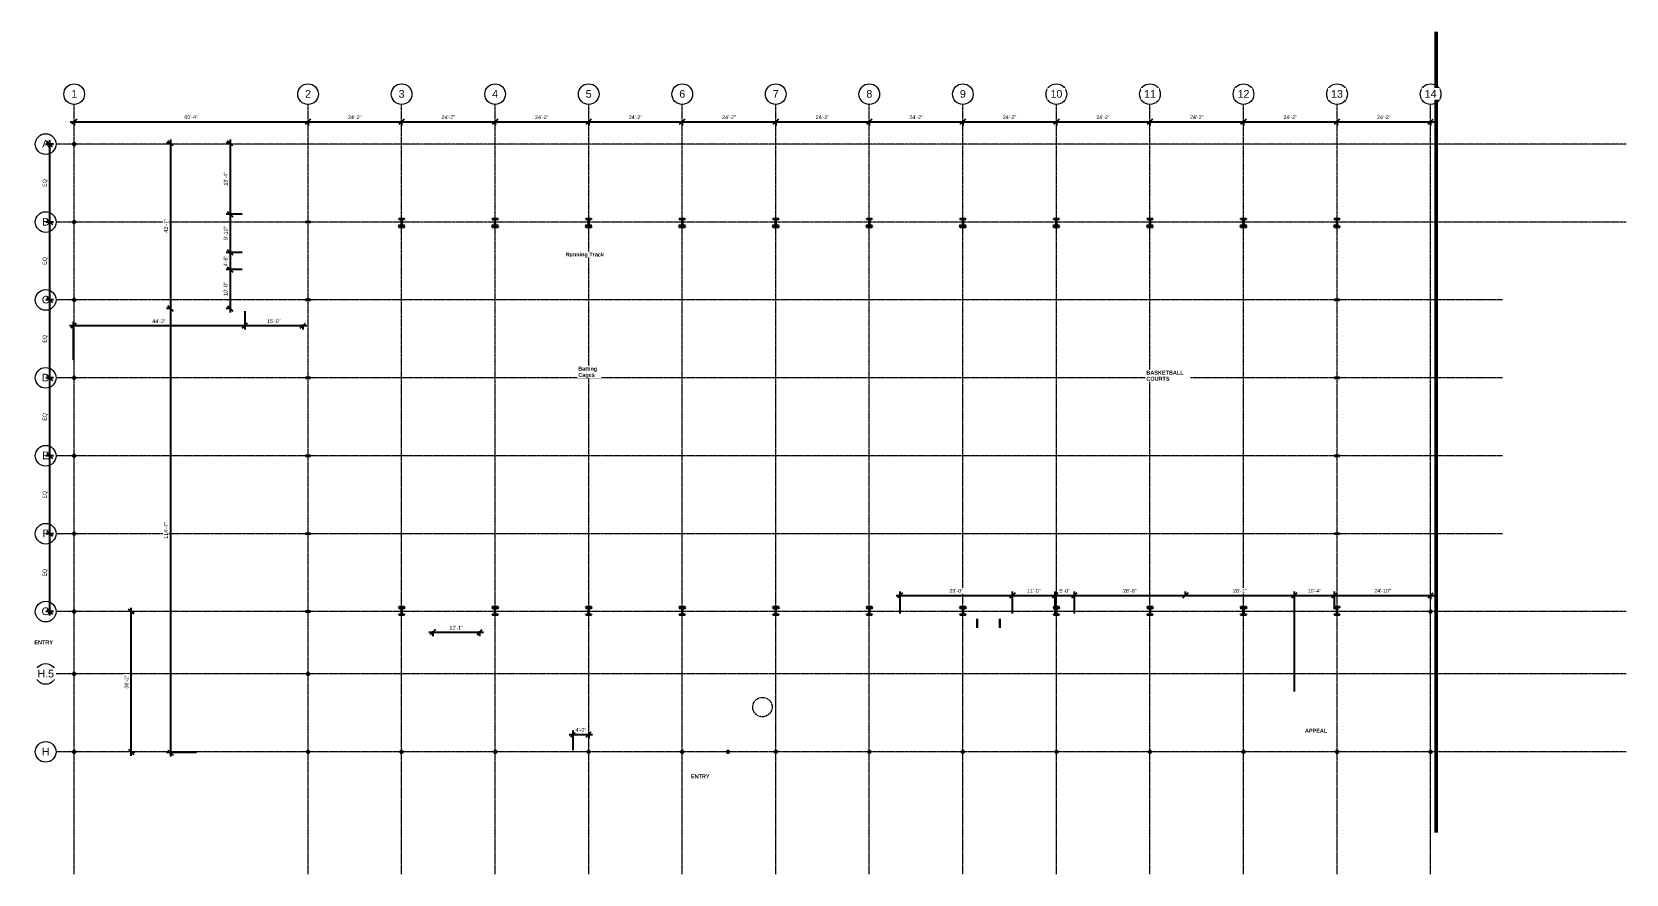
# Model space of a CAD drawing. Header units: inches. Extents: x 21942 to 26875, y -23163 to -20555.
import ezdxf

# ---------------------------------------------------------------- set-up
doc = ezdxf.new("R2010")
doc.units = ezdxf.units.IN
doc.header["$MEASUREMENT"] = 0
for name, pattern in [('Grid Line 1_2_', [0.875, 0.5, -0.125, 0.125, -0.125]), ('Hidden', [0.28125, 0.1875, -0.09375]), ('Hidden 1_8_', [0.1875, 0.125, -0.0625])]:
    doc.linetypes.add(name, pattern=pattern)
for name, color, linetype, lineweight in [('A-ANNO-DIMS', 211, 'Continuous', 9), ('A-DETL-HDLN', 90, 'Hidden 1_8_', 9), ('A-DOOR', 31, 'Continuous', 13), ('A-DOOR-GLAZ', 31, 'Continuous', 30), ('A-PROP-SBCK', 71, 'Hidden', 50), ('G-ANNO-TEXT', 231, 'Continuous', 9), ('S-COLS', 52, 'Continuous', 9), ('S-GRID', 1, 'Continuous', 9), ('S-GRID-IDEN', 1, 'Continuous', 9)]:
    doc.layers.add(name, color=color, linetype=linetype, lineweight=lineweight)
doc.layers.get('A-DOOR').off()
doc.styles.add('Arial', font='arial.ttf', dxfattribs={"height": 23.60479})
doc.styles.add('Arial_1', font='arial.ttf', dxfattribs={"height": 11.802395})
doc.styles.add('Arial_B', font='arialbd.ttf', dxfattribs={"height": 12.177074})
doc.dimstyles.new('Linear_-_3_32__Arial', dxfattribs={"dimscale": 12, "dimtxt": 12, "dimasz": 1.333333, "dimexe": 1, "dimexo": 0.666667, "dimgap": 0.666667, "dimtad": 1, "dimdec": 0, "dimzin": 1, "dimdsep": 46, "dimlunit": 4, "dimtxsty": 'Arial_1', "dimblk1": 'OBLIQUE', "dimblk2": 'OBLIQUE', "dimsah": 1, "dimcen": 0.09, "dimdle": 1, "dimazin": 0, "dimtfac": 1, "dimtdec": 4, "dimtix": 1, "dimtmove": 0, "dimatfit": 3, "dimfxl": 1, "dimtvp": 1, "dimtfill": 1, "dimfrac": 2, "dimtolj": 1, "dimtzin": 0, "dimarcsym": 2})
doc.dimstyles.new('Linear_-_3_32__Arial_1', dxfattribs={"dimscale": 12, "dimtxt": 12, "dimasz": 1.333333, "dimexe": 1, "dimexo": 0.666667, "dimgap": 0.666667, "dimtad": 1, "dimdec": 0, "dimzin": 1, "dimdsep": 46, "dimlunit": 4, "dimtxsty": 'Arial_1', "dimblk1": 'OBLIQUE', "dimblk2": 'OBLIQUE', "dimsah": 1, "dimcen": 0.09, "dimdle": 1, "dimazin": 0, "dimtfac": 1, "dimtdec": 4, "dimtix": 1, "dimtmove": 0, "dimatfit": 3, "dimfxl": 1, "dimtvp": 1, "dimtfill": 1, "dimfrac": 2, "dimtolj": 1, "dimtzin": 0, "dimarcsym": 2})
doc.dimstyles.new('Linear_-_3_32__Arial_2', dxfattribs={"dimscale": 12, "dimtxt": 12, "dimasz": 1.333333, "dimexe": 1, "dimexo": 0.666667, "dimgap": 0.666667, "dimtad": 1, "dimdec": 0, "dimzin": 1, "dimdsep": 46, "dimlunit": 4, "dimtxsty": 'Arial_1', "dimblk1": 'OBLIQUE', "dimblk2": 'OBLIQUE', "dimsah": 1, "dimcen": 0.09, "dimdle": 1, "dimazin": 0, "dimtfac": 1, "dimtdec": 4, "dimtix": 1, "dimtmove": 0, "dimatfit": 3, "dimfxl": 1, "dimtvp": 1, "dimtfill": 1, "dimfrac": 2, "dimtolj": 1, "dimtzin": 0, "dimarcsym": 2})
doc.dimstyles.new('Linear_-_3_32__Arial_3', dxfattribs={"dimscale": 12, "dimtxt": 12, "dimasz": 1.333333, "dimexe": 1, "dimexo": 0.666667, "dimgap": 0.666667, "dimtad": 1, "dimdec": 0, "dimzin": 1, "dimdsep": 46, "dimlunit": 4, "dimtxsty": 'Arial_1', "dimblk1": 'OBLIQUE', "dimblk2": 'OBLIQUE', "dimsah": 1, "dimcen": 0.09, "dimdle": 1, "dimazin": 0, "dimtfac": 1, "dimtdec": 4, "dimtix": 1, "dimtmove": 0, "dimatfit": 3, "dimfxl": 1, "dimtvp": 1, "dimtfill": 1, "dimfrac": 2, "dimtolj": 1, "dimtzin": 0, "dimarcsym": 2})
pattern_1 = [(45, (1e-11, 0), (-12.6713535, 12.6713535), []), (45, (1e-11, 19.2), (-12.6713535, 12.6713535), [])]

msp = doc.modelspace()

# ---------------------------------------------------------------- texts
at = {"layer": 'G-ANNO-TEXT', "color": 7, "insert": (21978.2, -22439.1), "char_height": 12.18, "width": 66.816, "attachment_point": 2, "line_spacing_factor": 0.938532, "style": 'Arial_B', "bg_fill": 3, "box_fill_scale": 1.25, "bg_fill_color": 0, "bg_fill_transparency": 0}
msp.add_mtext('ENTRY', dxfattribs=at)

# ---------------------------------------------------------------- blocks, each defined once
blk = doc.blocks.new('HSS-Hollow Structural Section-Column - HSS6X6X1_4-556719-First Floor Plan')
at = {"layer": 'S-COLS'}
h = blk.add_hatch(dxfattribs=at)
h.set_pattern_fill('FP_2', color=256, style=0, pattern_type=2)
h.set_pattern_definition([(225, (23085.89, -22784.303), (12.671354, -12.671354), []), (225, (23085.89, -22803.503), (12.671354, -12.671354), [])])
h.paths.add_polyline_path([(2.5, 3), (-2.5, 3), (-2.9, 2.9), (-3, 2.5), (-3, -2.5), (-2.9, -2.9), (-2.5, -3), (2.5, -3), (2.9, -2.9), (3, -2.5), (3, 2.5), (2.9, 2.9)], flags=0)
h.paths.add_polyline_path([(-2.5, 2.8), (2.5, 2.8), (2.7, 2.7), (2.8, 2.5), (2.8, -2.5), (2.7, -2.7), (2.5, -2.8), (-2.5, -2.8), (-2.7, -2.7), (-2.8, -2.5), (-2.8, 2.5), (-2.7, 2.7)], flags=0)
at = {"layer": 'S-COLS', "lineweight": 30}
for p, q in [((-3, 2.5), (-3, -2.5)), ((-2.8, -2.5), (-2.8, 2.5)), ((2.5, 3), (-2.5, 3)), ((-2.5, 2.8), (2.5, 2.8)), ((2.8, 2.5), (2.8, -2.5)), ((3, -2.5), (3, 2.5)), ((2.5, -2.8), (-2.5, -2.8)), ((-2.5, -3), (2.5, -3))]:
    blk.add_line(p, q, dxfattribs=at)
for centre, radius, start, end in [((-2.5, 2.5), 0.466, 90, 180), ((-2.5, 2.5), 0.233, 90, 180), ((2.5, 2.5), 0.466, 360, 90), ((2.5, 2.5), 0.233, 0, 90), ((-2.5, -2.5), 0.466, 180, 270), ((-2.5, -2.5), 0.233, 180, 270), ((2.5, -2.5), 0.466, 270, 360), ((2.5, -2.5), 0.233, 270, 360)]:
    blk.add_arc(centre, radius, start, end, dxfattribs=at)
blk = doc.blocks.new('HSS-Hollow Structural Section-Column - HSS6X6X1_4-V1-First Floor Plan')
at = {"layer": 'S-COLS'}
h = blk.add_hatch(dxfattribs=at)
h.set_pattern_fill('FP_3', color=256, style=0, pattern_type=2)
h.set_pattern_definition([(225, (23375.39, -22784.303), (12.671354, -12.671354), []), (225, (23375.39, -22803.503), (12.671354, -12.671354), [])])
h.paths.add_polyline_path([(-2.5, 3), (-2.9, 2.9), (-3, 2.5), (-3, -2.5), (-2.9, -2.9), (-2.5, -3), (2.5, -3), (2.9, -2.9), (3, -2.5), (3, 2.5), (2.9, 2.9), (2.5, 3)], flags=0)
h.paths.add_polyline_path([(2.5, 2.8), (2.7, 2.7), (2.8, 2.5), (2.8, -2.5), (2.7, -2.7), (2.5, -2.8), (-2.5, -2.8), (-2.7, -2.7), (-2.8, -2.5), (-2.8, 2.5), (-2.7, 2.7), (-2.5, 2.8)], flags=0)
at = {"layer": 'S-COLS', "lineweight": 30}
for p, q in [((-3, 2.5), (-3, -2.5)), ((-2.8, -2.5), (-2.8, 2.5)), ((2.5, 3), (-2.5, 3)), ((-2.5, 2.8), (2.5, 2.8)), ((2.8, 2.5), (2.8, -2.5)), ((3, -2.5), (3, 2.5)), ((2.5, -2.8), (-2.5, -2.8)), ((-2.5, -3), (2.5, -3))]:
    blk.add_line(p, q, dxfattribs=at)
for centre, radius, start, end in [((-2.5, 2.5), 0.466, 90, 180), ((-2.5, 2.5), 0.233, 90, 180), ((2.5, 2.5), 0.466, 360, 90), ((2.5, 2.5), 0.233, 0, 90), ((-2.5, -2.5), 0.466, 180, 270), ((-2.5, -2.5), 0.233, 180, 270), ((2.5, -2.5), 0.466, 270, 360), ((2.5, -2.5), 0.233, 270, 360)]:
    blk.add_arc(centre, radius, start, end, dxfattribs=at)
blk = doc.blocks.new('HSS-Hollow Structural Section-Column - HSS6X6X1_4-V2-First Floor Plan')
at = {"layer": 'S-COLS'}
h = blk.add_hatch(dxfattribs=at)
h.set_pattern_fill('FP_4', color=256, style=0, pattern_type=2)
h.set_pattern_definition([(225, (23664.89, -22784.303), (12.671354, -12.671354), []), (225, (23664.89, -22803.503), (12.671354, -12.671354), [])])
h.paths.add_polyline_path([(2.5, 3), (-2.5, 3), (-2.9, 2.9), (-3, 2.5), (-3, -2.5), (-2.9, -2.9), (-2.5, -3), (2.5, -3), (2.9, -2.9), (3, -2.5), (3, 2.5), (2.9, 2.9)], flags=0)
h.paths.add_polyline_path([(2.5, 2.8), (2.7, 2.7), (2.8, 2.5), (2.8, -2.5), (2.7, -2.7), (2.5, -2.8), (-2.5, -2.8), (-2.7, -2.7), (-2.8, -2.5), (-2.8, 2.5), (-2.7, 2.7), (-2.5, 2.8)], flags=0)
at = {"layer": 'S-COLS', "lineweight": 30}
for p, q in [((-3, 2.5), (-3, -2.5)), ((-2.8, -2.5), (-2.8, 2.5)), ((2.5, 3), (-2.5, 3)), ((-2.5, 2.8), (2.5, 2.8)), ((2.8, 2.5), (2.8, -2.5)), ((3, -2.5), (3, 2.5)), ((2.5, -2.8), (-2.5, -2.8)), ((-2.5, -3), (2.5, -3))]:
    blk.add_line(p, q, dxfattribs=at)
for centre, radius, start, end in [((-2.5, 2.5), 0.466, 90, 180), ((-2.5, 2.5), 0.233, 90, 180), ((2.5, 2.5), 0.466, 360, 90), ((2.5, 2.5), 0.233, 0, 90), ((-2.5, -2.5), 0.466, 180, 270), ((-2.5, -2.5), 0.233, 180, 270), ((2.5, -2.5), 0.466, 270, 360), ((2.5, -2.5), 0.233, 270, 360)]:
    blk.add_arc(centre, radius, start, end, dxfattribs=at)
blk = doc.blocks.new('HSS-Hollow Structural Section-Column - HSS6X6X1_4-V3-First Floor Plan')
at = {"layer": 'S-COLS'}
h = blk.add_hatch(dxfattribs=at)
h.set_pattern_fill('FP_5', color=256, style=0, pattern_type=2)
h.set_pattern_definition([(225, (23954.39, -22784.303), (12.671354, -12.671354), []), (225, (23954.39, -22803.503), (12.671354, -12.671354), [])])
h.paths.add_polyline_path([(-2.5, 3), (-2.9, 2.9), (-3, 2.5), (-3, -2.5), (-2.9, -2.9), (-2.5, -3), (2.5, -3), (2.9, -2.9), (3, -2.5), (3, 2.5), (2.9, 2.9), (2.5, 3)], flags=0)
h.paths.add_polyline_path([(-2.5, 2.8), (2.5, 2.8), (2.7, 2.7), (2.8, 2.5), (2.8, -2.5), (2.7, -2.7), (2.5, -2.8), (-2.5, -2.8), (-2.7, -2.7), (-2.8, -2.5), (-2.8, 2.5), (-2.7, 2.7)], flags=0)
at = {"layer": 'S-COLS', "lineweight": 30}
for p, q in [((-3, 2.5), (-3, -2.5)), ((-2.8, -2.5), (-2.8, 2.5)), ((2.5, 3), (-2.5, 3)), ((-2.5, 2.8), (2.5, 2.8)), ((2.8, 2.5), (2.8, -2.5)), ((3, -2.5), (3, 2.5)), ((2.5, -2.8), (-2.5, -2.8)), ((-2.5, -3), (2.5, -3))]:
    blk.add_line(p, q, dxfattribs=at)
for centre, radius, start, end in [((-2.5, 2.5), 0.466, 90, 180), ((-2.5, 2.5), 0.233, 90, 180), ((2.5, 2.5), 0.466, 360, 90), ((2.5, 2.5), 0.233, 0, 90), ((-2.5, -2.5), 0.466, 180, 270), ((-2.5, -2.5), 0.233, 180, 270), ((2.5, -2.5), 0.466, 270, 360), ((2.5, -2.5), 0.233, 270, 360)]:
    blk.add_arc(centre, radius, start, end, dxfattribs=at)
blk = doc.blocks.new('HSS-Hollow Structural Section-Column - HSS6X6X1_4-V4-First Floor Plan')
at = {"layer": 'S-COLS', "lineweight": 30}
for p, q in [((-3, 2.534), (-3, -2.534)), ((-2.767, -2.534), (-2.767, 2.534)), ((2.534, 3), (-2.534, 3)), ((-2.534, 2.767), (2.534, 2.767)), ((2.767, 2.534), (2.767, -2.534)), ((3, -2.534), (3, 2.534)), ((2.534, -2.767), (-2.534, -2.767)), ((-2.534, -3), (2.534, -3))]:
    blk.add_line(p, q, dxfattribs=at)
for centre, radius, start, end in [((-2.534, 2.534), 0.466, 90, 180), ((-2.534, 2.534), 0.233, 90, 180), ((2.534, 2.534), 0.466, 360, 90), ((2.534, 2.534), 0.233, 0, 90), ((-2.534, -2.534), 0.466, 180, 270), ((-2.534, -2.534), 0.233, 180, 270), ((2.534, -2.534), 0.466, 270, 360), ((2.534, -2.534), 0.233, 270, 360)]:
    blk.add_arc(centre, radius, start, end, dxfattribs=at)
blk = doc.blocks.new('HSS-Hollow Structural Section-Column - HSS6X6X1_4-V5-First Floor Plan')
at = {"layer": 'S-COLS', "lineweight": 30}
for p, q in [((-3, 2.534), (-3, -2.534)), ((-2.767, -2.534), (-2.767, 2.534)), ((2.534, 3), (-2.534, 3)), ((-2.534, 2.767), (2.534, 2.767)), ((2.767, 2.534), (2.767, -2.534)), ((3, -2.534), (3, 2.534)), ((2.534, -2.767), (-2.534, -2.767)), ((-2.534, -3), (2.534, -3))]:
    blk.add_line(p, q, dxfattribs=at)
for centre, radius, start, end in [((-2.534, 2.534), 0.466, 90, 180), ((-2.534, 2.534), 0.233, 90, 180), ((2.534, 2.534), 0.466, 360, 90), ((2.534, 2.534), 0.233, 0, 90), ((-2.534, -2.534), 0.466, 180, 270), ((-2.534, -2.534), 0.233, 180, 270), ((2.534, -2.534), 0.466, 270, 360), ((2.534, -2.534), 0.233, 270, 360)]:
    blk.add_arc(centre, radius, start, end, dxfattribs=at)
blk = doc.blocks.new('HSS-Hollow Structural Section-Column - HSS6X6X1_4-V6-First Floor Plan')
at = {"layer": 'S-COLS'}
h = blk.add_hatch(dxfattribs=at)
h.set_pattern_fill('FP_6', color=256, style=0, pattern_type=2)
h.set_pattern_definition([(225, (25112.39, -22784.303), (12.6713535, -12.6713535), []), (225, (25112.39, -22803.503), (12.6713535, -12.6713535), [])])
h.paths.add_polyline_path([(-2.5, 3), (-2.9, 2.9), (-3, 2.5), (-3, -2.5), (-2.9, -2.9), (-2.5, -3), (2.5, -3), (2.9, -2.9), (3, -2.5), (3, 2.5), (2.9, 2.9), (2.5, 3)], flags=0)
h.paths.add_polyline_path([(-2.5, 2.8), (2.5, 2.8), (2.7, 2.7), (2.8, 2.5), (2.8, -2.5), (2.7, -2.7), (2.5, -2.8), (-2.5, -2.8), (-2.7, -2.7), (-2.8, -2.5), (-2.8, 2.5), (-2.7, 2.7)], flags=0)
at = {"layer": 'S-COLS', "lineweight": 30}
for p, q in [((-3, 2.5), (-3, -2.5)), ((-2.8, -2.5), (-2.8, 2.5)), ((2.5, 3), (-2.5, 3)), ((-2.5, 2.8), (2.5, 2.8)), ((2.8, 2.5), (2.8, -2.5)), ((3, -2.5), (3, 2.5)), ((2.5, -2.8), (-2.5, -2.8)), ((-2.5, -3), (2.5, -3))]:
    blk.add_line(p, q, dxfattribs=at)
for centre, radius, start, end in [((-2.5, 2.5), 0.466, 90, 180), ((-2.5, 2.5), 0.233, 90, 180), ((2.5, 2.5), 0.466, 360, 90), ((2.5, 2.5), 0.233, 0, 90), ((-2.5, -2.5), 0.466, 180, 270), ((-2.5, -2.5), 0.233, 180, 270), ((2.5, -2.5), 0.466, 270, 360), ((2.5, -2.5), 0.233, 270, 360)]:
    blk.add_arc(centre, radius, start, end, dxfattribs=at)
blk = doc.blocks.new('HSS-Hollow Structural Section-Column - HSS6X6X1_4-V7-First Floor Plan')
at = {"layer": 'S-COLS'}
h = blk.add_hatch(dxfattribs=at)
h.set_pattern_fill('FP_7', color=256, style=0, pattern_type=2)
h.set_pattern_definition([(225, (25401.89, -22784.303), (12.6713535, -12.6713535), []), (225, (25401.89, -22803.503), (12.6713535, -12.6713535), [])])
h.paths.add_polyline_path([(-2.5, 3), (-2.9, 2.9), (-3, 2.5), (-3, -2.5), (-2.9, -2.9), (-2.5, -3), (2.5, -3), (2.9, -2.9), (3, -2.5), (3, 2.5), (2.9, 2.9), (2.5, 3)], flags=0)
h.paths.add_polyline_path([(2.5, 2.8), (2.7, 2.7), (2.8, 2.5), (2.8, -2.5), (2.7, -2.7), (2.5, -2.8), (-2.5, -2.8), (-2.7, -2.7), (-2.8, -2.5), (-2.8, 2.5), (-2.7, 2.7), (-2.5, 2.8)], flags=0)
at = {"layer": 'S-COLS', "lineweight": 30}
for p, q in [((-3, 2.5), (-3, -2.5)), ((-2.8, -2.5), (-2.8, 2.5)), ((2.5, 3), (-2.5, 3)), ((-2.5, 2.8), (2.5, 2.8)), ((2.8, 2.5), (2.8, -2.5)), ((3, -2.5), (3, 2.5)), ((2.5, -2.8), (-2.5, -2.8)), ((-2.5, -3), (2.5, -3))]:
    blk.add_line(p, q, dxfattribs=at)
for centre, radius, start, end in [((-2.5, 2.5), 0.466, 90, 180), ((-2.5, 2.5), 0.233, 90, 180), ((2.5, 2.5), 0.466, 360, 90), ((2.5, 2.5), 0.233, 0, 90), ((-2.5, -2.5), 0.466, 180, 270), ((-2.5, -2.5), 0.233, 180, 270), ((2.5, -2.5), 0.466, 270, 360), ((2.5, -2.5), 0.233, 270, 360)]:
    blk.add_arc(centre, radius, start, end, dxfattribs=at)
blk = doc.blocks.new('HSS-Hollow Structural Section-Column - HSS6X6X1_4-V8-First Floor Plan')
at = {"layer": 'S-COLS'}
h = blk.add_hatch(dxfattribs=at)
h.set_pattern_fill('FP_8', color=256, style=0, pattern_type=2)
h.set_pattern_definition([(225, (25691.39, -22784.303), (12.6713535, -12.6713535), []), (225, (25691.39, -22803.503), (12.6713535, -12.6713535), [])])
h.paths.add_polyline_path([(2.5, 3), (-2.5, 3), (-2.9, 2.9), (-3, 2.5), (-3, -2.5), (-2.9, -2.9), (-2.5, -3), (2.5, -3), (2.9, -2.9), (3, -2.5), (3, 2.5), (2.9, 2.9)], flags=0)
h.paths.add_polyline_path([(-2.5, 2.8), (2.5, 2.8), (2.7, 2.7), (2.8, 2.5), (2.8, -2.5), (2.7, -2.7), (2.5, -2.8), (-2.5, -2.8), (-2.7, -2.7), (-2.8, -2.5), (-2.8, 2.5), (-2.7, 2.7)], flags=0)
at = {"layer": 'S-COLS', "lineweight": 30}
for p, q in [((-3, 2.5), (-3, -2.5)), ((-2.8, -2.5), (-2.8, 2.5)), ((2.5, 3), (-2.5, 3)), ((-2.5, 2.8), (2.5, 2.8)), ((2.8, 2.5), (2.8, -2.5)), ((3, -2.5), (3, 2.5)), ((2.5, -2.8), (-2.5, -2.8)), ((-2.5, -3), (2.5, -3))]:
    blk.add_line(p, q, dxfattribs=at)
for centre, radius, start, end in [((-2.5, 2.5), 0.466, 90, 180), ((-2.5, 2.5), 0.233, 90, 180), ((2.5, 2.5), 0.466, 360, 90), ((2.5, 2.5), 0.233, 0, 90), ((-2.5, -2.5), 0.466, 180, 270), ((-2.5, -2.5), 0.233, 180, 270), ((2.5, -2.5), 0.466, 270, 360), ((2.5, -2.5), 0.233, 270, 360)]:
    blk.add_arc(centre, radius, start, end, dxfattribs=at)
blk = doc.blocks.new('HSS-Hollow Structural Section-Column - HSS6X6X1_4-V9-First Floor Plan')
at = {"layer": 'S-COLS'}
h = blk.add_hatch(dxfattribs=at)
h.set_pattern_fill('FP_9', color=256, style=0, pattern_type=2)
h.set_pattern_definition([(225, (25980.89, -22784.303), (12.6713535, -12.6713535), []), (225, (25980.89, -22803.503), (12.6713535, -12.6713535), [])])
h.paths.add_polyline_path([(-2.5, 3), (-2.9, 2.9), (-3, 2.5), (-3, -2.5), (-2.9, -2.9), (-2.5, -3), (2.5, -3), (2.9, -2.9), (3, -2.5), (3, 2.5), (2.9, 2.9), (2.5, 3)], flags=0)
h.paths.add_polyline_path([(2.5, 2.8), (2.7, 2.7), (2.8, 2.5), (2.8, -2.5), (2.7, -2.7), (2.5, -2.8), (-2.5, -2.8), (-2.7, -2.7), (-2.8, -2.5), (-2.8, 2.5), (-2.7, 2.7), (-2.5, 2.8)], flags=0)
at = {"layer": 'S-COLS', "lineweight": 30}
for p, q in [((-3, 2.5), (-3, -2.5)), ((-2.8, -2.5), (-2.8, 2.5)), ((2.5, 3), (-2.5, 3)), ((-2.5, 2.8), (2.5, 2.8)), ((2.8, 2.5), (2.8, -2.5)), ((3, -2.5), (3, 2.5)), ((2.5, -2.8), (-2.5, -2.8)), ((-2.5, -3), (2.5, -3))]:
    blk.add_line(p, q, dxfattribs=at)
for centre, radius, start, end in [((-2.5, 2.5), 0.466, 90, 180), ((-2.5, 2.5), 0.233, 90, 180), ((2.5, 2.5), 0.466, 360, 90), ((2.5, 2.5), 0.233, 0, 90), ((-2.5, -2.5), 0.466, 180, 270), ((-2.5, -2.5), 0.233, 180, 270), ((2.5, -2.5), 0.466, 270, 360), ((2.5, -2.5), 0.233, 270, 360)]:
    blk.add_arc(centre, radius, start, end, dxfattribs=at)
blk = doc.blocks.new('HSS-Hollow Structural Section-Column - HSS6X6X1_4-V10-First Floor Plan')
at = {"layer": 'S-COLS', "lineweight": 30}
for p, q in [((-3, 2.534), (-3, -2.534)), ((-2.767, -2.534), (-2.767, 2.534)), ((2.534, 3), (-2.534, 3)), ((-2.534, 2.767), (2.534, 2.767)), ((2.767, 2.534), (2.767, -2.534)), ((3, -2.534), (3, 2.534)), ((2.534, -2.767), (-2.534, -2.767)), ((-2.534, -3), (2.534, -3))]:
    blk.add_line(p, q, dxfattribs=at)
for centre, radius, start, end in [((-2.534, 2.534), 0.466, 90, 180), ((-2.534, 2.534), 0.233, 90, 180), ((2.534, 2.534), 0.466, 360, 90), ((2.534, 2.534), 0.233, 0, 90), ((-2.534, -2.534), 0.466, 180, 270), ((-2.534, -2.534), 0.233, 180, 270), ((2.534, -2.534), 0.466, 270, 360), ((2.534, -2.534), 0.233, 270, 360)]:
    blk.add_arc(centre, radius, start, end, dxfattribs=at)
blk = doc.blocks.new('Double-Glass 1 - 72_ x 96_-618616-First Floor Plan')
at = {"layer": 'A-DOOR-GLAZ'}
for p, q in [((-35, 36.8), (-35, 8.8)), ((35, 8.8), (35, 36.8))]:
    blk.add_line(p, q, dxfattribs=at)
blk = doc.blocks.new('HSS-Hollow Structural Section-Column - HSS6X6X1_4-V11-First Floor Plan')
at = {"layer": 'S-COLS'}
h = blk.add_hatch(dxfattribs=at)
h.set_pattern_fill('FP_11', color=256, style=0, pattern_type=2)
h.set_pattern_definition([(225, (22072.64, -22784.303), (12.671354, -12.671354), []), (225, (22072.64, -22803.503), (12.671354, -12.671354), [])])
h.paths.add_polyline_path([(-2.5, 3), (-2.9, 2.9), (-3, 2.5), (-3, -2.5), (-2.9, -2.9), (-2.5, -3), (2.5, -3), (2.9, -2.9), (3, -2.5), (3, 2.5), (2.9, 2.9), (2.5, 3)], flags=0)
h.paths.add_polyline_path([(-2.5, 2.8), (2.5, 2.8), (2.7, 2.7), (2.8, 2.5), (2.8, -2.5), (2.7, -2.7), (2.5, -2.8), (-2.5, -2.8), (-2.7, -2.7), (-2.8, -2.5), (-2.8, 2.5), (-2.7, 2.7)], flags=0)
at = {"layer": 'S-COLS', "lineweight": 30}
for p, q in [((-3, 2.5), (-3, -2.5)), ((-2.8, -2.5), (-2.8, 2.5)), ((2.5, 3), (-2.5, 3)), ((-2.5, 2.8), (2.5, 2.8)), ((2.8, 2.5), (2.8, -2.5)), ((3, -2.5), (3, 2.5)), ((2.5, -2.8), (-2.5, -2.8)), ((-2.5, -3), (2.5, -3))]:
    blk.add_line(p, q, dxfattribs=at)
for centre, radius, start, end in [((-2.5, 2.5), 0.466, 90, 180), ((-2.5, 2.5), 0.233, 90, 180), ((2.5, 2.5), 0.466, 360, 90), ((2.5, 2.5), 0.233, 0, 90), ((-2.5, -2.5), 0.466, 180, 270), ((-2.5, -2.5), 0.233, 180, 270), ((2.5, -2.5), 0.466, 270, 360), ((2.5, -2.5), 0.233, 270, 360)]:
    blk.add_arc(centre, radius, start, end, dxfattribs=at)
blk = doc.blocks.new('HSS-Hollow Structural Section-Column - HSS6X6X1_4-V18-First Floor Plan')
at = {"layer": 'S-COLS'}
h = blk.add_hatch(dxfattribs=at)
h.set_pattern_fill('FP_13', color=256, style=0, pattern_type=2)
h.set_pattern_definition([(225, (22796.39, -22543.053), (12.671354, -12.671354), []), (225, (22796.39, -22562.253), (12.671354, -12.671354), [])])
h.paths.add_polyline_path([(2.5, 3), (-2.5, 3), (-2.9, 2.9), (-3, 2.5), (-3, -2.5), (-2.9, -2.9), (-2.5, -3), (2.5, -3), (2.9, -2.9), (3, -2.5), (3, 2.5), (2.9, 2.9)], flags=0)
h.paths.add_polyline_path([(2.5, 2.8), (2.7, 2.7), (2.8, 2.5), (2.8, -2.5), (2.7, -2.7), (2.5, -2.8), (-2.5, -2.8), (-2.7, -2.7), (-2.8, -2.5), (-2.8, 2.5), (-2.7, 2.7), (-2.5, 2.8)], flags=0)
at = {"layer": 'S-COLS', "lineweight": 30}
for p, q in [((-3, 2.5), (-3, -2.5)), ((-2.8, -2.5), (-2.8, 2.5)), ((2.5, 3), (-2.5, 3)), ((-2.5, 2.8), (2.5, 2.8)), ((2.8, 2.5), (2.8, -2.5)), ((3, -2.5), (3, 2.5)), ((2.5, -2.8), (-2.5, -2.8)), ((-2.5, -3), (2.5, -3))]:
    blk.add_line(p, q, dxfattribs=at)
for centre, radius, start, end in [((-2.5, 2.5), 0.466, 90, 180), ((-2.5, 2.5), 0.233, 90, 180), ((2.5, 2.5), 0.466, 360, 90), ((2.5, 2.5), 0.233, 0, 90), ((-2.5, -2.5), 0.466, 180, 270), ((-2.5, -2.5), 0.233, 180, 270), ((2.5, -2.5), 0.466, 270, 360), ((2.5, -2.5), 0.233, 270, 360)]:
    blk.add_arc(centre, radius, start, end, dxfattribs=at)
blk = doc.blocks.new('HSS-Hollow Structural Section-Column - HSS6X6X1_4-V19-First Floor Plan')
at = {"layer": 'S-COLS', "lineweight": 30}
for p, q in [((-3, 2.534), (-3, -2.534)), ((-2.767, -2.534), (-2.767, 2.534)), ((2.534, 3), (-2.534, 3)), ((-2.534, 2.767), (2.534, 2.767)), ((2.767, 2.534), (2.767, -2.534)), ((3, -2.534), (3, 2.534)), ((2.534, -2.767), (-2.534, -2.767)), ((-2.534, -3), (2.534, -3))]:
    blk.add_line(p, q, dxfattribs=at)
for centre, radius, start, end in [((-2.534, 2.534), 0.466, 90, 180), ((-2.534, 2.534), 0.233, 90, 180), ((2.534, 2.534), 0.466, 360, 90), ((2.534, 2.534), 0.233, 0, 90), ((-2.534, -2.534), 0.466, 180, 270), ((-2.534, -2.534), 0.233, 180, 270), ((2.534, -2.534), 0.466, 270, 360), ((2.534, -2.534), 0.233, 270, 360)]:
    blk.add_arc(centre, radius, start, end, dxfattribs=at)
blk = doc.blocks.new('HSS-Hollow Structural Section-Column - HSS6X6X1_4-V20-First Floor Plan')
at = {"layer": 'S-COLS'}
h = blk.add_hatch(dxfattribs=at)
h.set_pattern_fill('FP_14', color=256, style=0, pattern_type=2)
h.set_pattern_definition([(225, (24096.015, -22784.303), (12.671354, -12.671354), []), (225, (24096.015, -22803.503), (12.671354, -12.671354), [])])
h.paths.add_polyline_path([(-2.5, 3), (-2.9, 2.9), (-3, 2.5), (-3, -2.5), (-2.9, -2.9), (-2.5, -3), (2.5, -3), (2.9, -2.9), (3, -2.5), (3, 2.5), (2.9, 2.9), (2.5, 3)], flags=0)
h.paths.add_polyline_path([(2.5, 2.8), (2.7, 2.7), (2.8, 2.5), (2.8, -2.5), (2.7, -2.7), (2.5, -2.8), (-2.5, -2.8), (-2.7, -2.7), (-2.8, -2.5), (-2.8, 2.5), (-2.7, 2.7), (-2.5, 2.8)], flags=0)
at = {"layer": 'S-COLS', "lineweight": 30}
for p, q in [((-3, 2.5), (-3, -2.5)), ((-2.8, -2.5), (-2.8, 2.5)), ((2.5, 3), (-2.5, 3)), ((-2.5, 2.8), (2.5, 2.8)), ((2.8, 2.5), (2.8, -2.5)), ((3, -2.5), (3, 2.5)), ((2.5, -2.8), (-2.5, -2.8)), ((-2.5, -3), (2.5, -3))]:
    blk.add_line(p, q, dxfattribs=at)
for centre, radius, start, end in [((-2.5, 2.5), 0.466, 90, 180), ((-2.5, 2.5), 0.233, 90, 180), ((2.5, 2.5), 0.466, 360, 90), ((2.5, 2.5), 0.233, 0, 90), ((-2.5, -2.5), 0.466, 180, 270), ((-2.5, -2.5), 0.233, 180, 270), ((2.5, -2.5), 0.466, 270, 360), ((2.5, -2.5), 0.233, 270, 360)]:
    blk.add_arc(centre, radius, start, end, dxfattribs=at)
blk = doc.blocks.new('HSS-Hollow Structural Section-Column - HSS6X6X1_4-V21-First Floor Plan')
at = {"layer": 'S-COLS'}
h = blk.add_hatch(dxfattribs=at)
h.set_pattern_fill('FP_15', color=256, style=0, pattern_type=2)
h.set_pattern_definition([(225, (24533.39, -22784.303), (12.6713535, -12.6713535), []), (225, (24533.39, -22803.503), (12.6713535, -12.6713535), [])])
h.paths.add_polyline_path([(2.5, 3), (-2.5, 3), (-2.9, 2.9), (-3, 2.5), (-3, -2.5), (-2.9, -2.9), (-2.5, -3), (2.5, -3), (2.9, -2.9), (3, -2.5), (3, 2.5), (2.9, 2.9)], flags=0)
h.paths.add_polyline_path([(-2.5, 2.8), (2.5, 2.8), (2.7, 2.7), (2.8, 2.5), (2.8, -2.5), (2.7, -2.7), (2.5, -2.8), (-2.5, -2.8), (-2.7, -2.7), (-2.8, -2.5), (-2.8, 2.5), (-2.7, 2.7)], flags=0)
at = {"layer": 'S-COLS', "lineweight": 30}
for p, q in [((-3, 2.5), (-3, -2.5)), ((-2.8, -2.5), (-2.8, 2.5)), ((2.5, 3), (-2.5, 3)), ((-2.5, 2.8), (2.5, 2.8)), ((2.8, 2.5), (2.8, -2.5)), ((3, -2.5), (3, 2.5)), ((2.5, -2.8), (-2.5, -2.8)), ((-2.5, -3), (2.5, -3))]:
    blk.add_line(p, q, dxfattribs=at)
for centre, radius, start, end in [((-2.5, 2.5), 0.466, 90, 180), ((-2.5, 2.5), 0.233, 90, 180), ((2.5, 2.5), 0.466, 360, 90), ((2.5, 2.5), 0.233, 0, 90), ((-2.5, -2.5), 0.466, 180, 270), ((-2.5, -2.5), 0.233, 180, 270), ((2.5, -2.5), 0.466, 270, 360), ((2.5, -2.5), 0.233, 270, 360)]:
    blk.add_arc(centre, radius, start, end, dxfattribs=at)
blk = doc.blocks.new('Grid - Grid Head - Circle-14747-First Floor Plan')
at = {"layer": 'S-GRID-IDEN'}
blk.add_circle((0, 0), 0.25, dxfattribs=at)
blk = doc.blocks.new('_Oblique')
at = {"color": 0, "linetype": 'ByBlock', "lineweight": -2}
blk.add_line((-0.5, -0.5), (0.5, 0.5), dxfattribs=at)
blk = doc.blocks.new('*D498')
at = {"layer": 'A-ANNO-DIMS', "color": 0, "lineweight": -2, "transparency": 16777216}
for p, q in [((22060.6, -20833.2), (22808.4, -20833.2)), ((22072.6, -20829.8), (22072.6, -20845.2)), ((22796.4, -20829.8), (22796.4, -20845.2))]:
    blk.add_line(p, q, dxfattribs=at)
at = {"layer": 'Defpoints', "color": 0, "transparency": 16777216}
for p in [(22072.6, -20821.8), (22796.4, -20821.8), (22796.4, -20833.2)]:
    blk.add_point(p, dxfattribs=at)
at = {"layer": 'A-ANNO-DIMS', "color": 0, "lineweight": -2, "transparency": 16777216, "xscale": 16, "yscale": 16, "zscale": 16, "rotation": 180}
blk.add_blockref('_Oblique', (22072.6, -20833.2), dxfattribs=at)
at = {"layer": 'A-ANNO-DIMS', "color": 0, "lineweight": -2, "transparency": 16777216, "xscale": 16, "yscale": 16, "zscale": 16}
blk.add_blockref('_Oblique', (22796.4, -20833.2), dxfattribs=at)
at = {"layer": 'A-ANNO-DIMS', "color": 0, "transparency": 16777216, "insert": (22434.5, -20819.1), "char_height": 11.8, "attachment_point": 5, "style": 'Arial_1', "bg_fill": 3, "box_fill_scale": 1.25, "bg_fill_color": 256, "bg_fill_true_color": 13158600, "bg_fill_transparency": 0}
blk.add_mtext('\\A1;60\'-4"', dxfattribs=at)
blk = doc.blocks.new('*D499')
at = {"layer": 'A-ANNO-DIMS', "color": 0, "lineweight": -2, "transparency": 16777216}
for p, q in [((22784.4, -20833.2), (23097.9, -20833.2)), ((22796.4, -20829.8), (22796.4, -20845.2)), ((23085.9, -20829.8), (23085.9, -20845.2))]:
    blk.add_line(p, q, dxfattribs=at)
at = {"layer": 'Defpoints', "color": 0, "transparency": 16777216}
for p in [(22796.4, -20821.8), (23085.9, -20821.8), (23085.9, -20833.2)]:
    blk.add_point(p, dxfattribs=at)
at = {"layer": 'A-ANNO-DIMS', "color": 0, "lineweight": -2, "transparency": 16777216, "xscale": 16, "yscale": 16, "zscale": 16, "rotation": 180}
blk.add_blockref('_Oblique', (22796.4, -20833.2), dxfattribs=at)
at = {"layer": 'A-ANNO-DIMS', "color": 0, "lineweight": -2, "transparency": 16777216, "xscale": 16, "yscale": 16, "zscale": 16}
blk.add_blockref('_Oblique', (23085.9, -20833.2), dxfattribs=at)
at = {"layer": 'A-ANNO-DIMS', "color": 0, "transparency": 16777216, "insert": (22941.1, -20819.2), "char_height": 11.8, "attachment_point": 5, "style": 'Arial_1', "bg_fill": 3, "box_fill_scale": 1.25, "bg_fill_color": 256, "bg_fill_true_color": 13158600, "bg_fill_transparency": 0}
blk.add_mtext('\\A1;24\'-2"', dxfattribs=at)
blk = doc.blocks.new('*D500')
at = {"layer": 'A-ANNO-DIMS', "color": 0, "lineweight": -2, "transparency": 16777216}
for p, q in [((23073.9, -20833.2), (23387.4, -20833.2)), ((23085.9, -20829.8), (23085.9, -20845.2)), ((23375.4, -20829.8), (23375.4, -20845.2))]:
    blk.add_line(p, q, dxfattribs=at)
at = {"layer": 'Defpoints', "color": 0, "transparency": 16777216}
for p in [(23085.9, -20821.8), (23375.4, -20821.8), (23375.4, -20833.2)]:
    blk.add_point(p, dxfattribs=at)
at = {"layer": 'A-ANNO-DIMS', "color": 0, "lineweight": -2, "transparency": 16777216, "xscale": 16, "yscale": 16, "zscale": 16, "rotation": 180}
blk.add_blockref('_Oblique', (23085.9, -20833.2), dxfattribs=at)
at = {"layer": 'A-ANNO-DIMS', "color": 0, "lineweight": -2, "transparency": 16777216, "xscale": 16, "yscale": 16, "zscale": 16}
blk.add_blockref('_Oblique', (23375.4, -20833.2), dxfattribs=at)
at = {"layer": 'A-ANNO-DIMS', "color": 0, "transparency": 16777216, "insert": (23230.6, -20819.2), "char_height": 11.8, "attachment_point": 5, "style": 'Arial_1', "bg_fill": 3, "box_fill_scale": 1.25, "bg_fill_color": 256, "bg_fill_true_color": 13158600, "bg_fill_transparency": 0}
blk.add_mtext('\\A1;24\'-2"', dxfattribs=at)
blk = doc.blocks.new('*D501')
at = {"layer": 'A-ANNO-DIMS', "color": 0, "lineweight": -2, "transparency": 16777216}
for p, q in [((23363.4, -20833.2), (23676.9, -20833.2)), ((23375.4, -20829.8), (23375.4, -20845.2)), ((23664.9, -20829.8), (23664.9, -20845.2))]:
    blk.add_line(p, q, dxfattribs=at)
at = {"layer": 'Defpoints', "color": 0, "transparency": 16777216}
for p in [(23375.4, -20821.8), (23664.9, -20821.8), (23664.9, -20833.2)]:
    blk.add_point(p, dxfattribs=at)
at = {"layer": 'A-ANNO-DIMS', "color": 0, "lineweight": -2, "transparency": 16777216, "xscale": 16, "yscale": 16, "zscale": 16, "rotation": 180}
blk.add_blockref('_Oblique', (23375.4, -20833.2), dxfattribs=at)
at = {"layer": 'A-ANNO-DIMS', "color": 0, "lineweight": -2, "transparency": 16777216, "xscale": 16, "yscale": 16, "zscale": 16}
blk.add_blockref('_Oblique', (23664.9, -20833.2), dxfattribs=at)
at = {"layer": 'A-ANNO-DIMS', "color": 0, "transparency": 16777216, "insert": (23520.1, -20819.2), "char_height": 11.8, "attachment_point": 5, "style": 'Arial_1', "bg_fill": 3, "box_fill_scale": 1.25, "bg_fill_color": 256, "bg_fill_true_color": 13158600, "bg_fill_transparency": 0}
blk.add_mtext('\\A1;24\'-2"', dxfattribs=at)
blk = doc.blocks.new('*D502')
at = {"layer": 'A-ANNO-DIMS', "color": 0, "lineweight": -2, "transparency": 16777216}
for p, q in [((23652.9, -20833.2), (23966.4, -20833.2)), ((23664.9, -20829.8), (23664.9, -20845.2)), ((23954.4, -20829.8), (23954.4, -20845.2))]:
    blk.add_line(p, q, dxfattribs=at)
at = {"layer": 'Defpoints', "color": 0, "transparency": 16777216}
for p in [(23664.9, -20821.8), (23954.4, -20821.8), (23954.4, -20833.2)]:
    blk.add_point(p, dxfattribs=at)
at = {"layer": 'A-ANNO-DIMS', "color": 0, "lineweight": -2, "transparency": 16777216, "xscale": 16, "yscale": 16, "zscale": 16, "rotation": 180}
blk.add_blockref('_Oblique', (23664.9, -20833.2), dxfattribs=at)
at = {"layer": 'A-ANNO-DIMS', "color": 0, "lineweight": -2, "transparency": 16777216, "xscale": 16, "yscale": 16, "zscale": 16}
blk.add_blockref('_Oblique', (23954.4, -20833.2), dxfattribs=at)
at = {"layer": 'A-ANNO-DIMS', "color": 0, "transparency": 16777216, "insert": (23809.6, -20819.2), "char_height": 11.8, "attachment_point": 5, "style": 'Arial_1', "bg_fill": 3, "box_fill_scale": 1.25, "bg_fill_color": 256, "bg_fill_true_color": 13158600, "bg_fill_transparency": 0}
blk.add_mtext('\\A1;24\'-2"', dxfattribs=at)
blk = doc.blocks.new('*D503')
at = {"layer": 'A-ANNO-DIMS', "color": 0, "lineweight": -2, "transparency": 16777216}
for p, q in [((23942.4, -20833.2), (24255.9, -20833.2)), ((23954.4, -20829.8), (23954.4, -20845.2)), ((24243.9, -20829.8), (24243.9, -20845.2))]:
    blk.add_line(p, q, dxfattribs=at)
at = {"layer": 'Defpoints', "color": 0, "transparency": 16777216}
for p in [(23954.4, -20821.8), (24243.9, -20821.8), (24243.9, -20833.2)]:
    blk.add_point(p, dxfattribs=at)
at = {"layer": 'A-ANNO-DIMS', "color": 0, "lineweight": -2, "transparency": 16777216, "xscale": 16, "yscale": 16, "zscale": 16, "rotation": 180}
blk.add_blockref('_Oblique', (23954.4, -20833.2), dxfattribs=at)
at = {"layer": 'A-ANNO-DIMS', "color": 0, "lineweight": -2, "transparency": 16777216, "xscale": 16, "yscale": 16, "zscale": 16}
blk.add_blockref('_Oblique', (24243.9, -20833.2), dxfattribs=at)
at = {"layer": 'A-ANNO-DIMS', "color": 0, "transparency": 16777216, "insert": (24099.1, -20819.2), "char_height": 11.8, "attachment_point": 5, "style": 'Arial_1', "bg_fill": 3, "box_fill_scale": 1.25, "bg_fill_color": 256, "bg_fill_true_color": 13158600, "bg_fill_transparency": 0}
blk.add_mtext('\\A1;24\'-2"', dxfattribs=at)
blk = doc.blocks.new('*D504')
at = {"layer": 'A-ANNO-DIMS', "color": 0, "lineweight": -2, "transparency": 16777216}
for p, q in [((24231.9, -20833.2), (24545.4, -20833.2)), ((24243.9, -20829.8), (24243.9, -20845.2)), ((24533.4, -20829.8), (24533.4, -20845.2))]:
    blk.add_line(p, q, dxfattribs=at)
at = {"layer": 'Defpoints', "color": 0, "transparency": 16777216}
for p in [(24243.9, -20821.8), (24533.4, -20821.8), (24533.4, -20833.2)]:
    blk.add_point(p, dxfattribs=at)
at = {"layer": 'A-ANNO-DIMS', "color": 0, "lineweight": -2, "transparency": 16777216, "xscale": 16, "yscale": 16, "zscale": 16, "rotation": 180}
blk.add_blockref('_Oblique', (24243.9, -20833.2), dxfattribs=at)
at = {"layer": 'A-ANNO-DIMS', "color": 0, "lineweight": -2, "transparency": 16777216, "xscale": 16, "yscale": 16, "zscale": 16}
blk.add_blockref('_Oblique', (24533.4, -20833.2), dxfattribs=at)
at = {"layer": 'A-ANNO-DIMS', "color": 0, "transparency": 16777216, "insert": (24388.6, -20819.2), "char_height": 11.8, "attachment_point": 5, "style": 'Arial_1', "bg_fill": 3, "box_fill_scale": 1.25, "bg_fill_color": 256, "bg_fill_true_color": 13158600, "bg_fill_transparency": 0}
blk.add_mtext('\\A1;24\'-2"', dxfattribs=at)
blk = doc.blocks.new('*D505')
at = {"layer": 'A-ANNO-DIMS', "color": 0, "lineweight": -2, "transparency": 16777216}
for p, q in [((24521.4, -20833.2), (24834.9, -20833.2)), ((24533.4, -20829.8), (24533.4, -20845.2)), ((24822.9, -20829.8), (24822.9, -20845.2))]:
    blk.add_line(p, q, dxfattribs=at)
at = {"layer": 'Defpoints', "color": 0, "transparency": 16777216}
for p in [(24533.4, -20821.8), (24822.9, -20821.8), (24822.9, -20833.2)]:
    blk.add_point(p, dxfattribs=at)
at = {"layer": 'A-ANNO-DIMS', "color": 0, "lineweight": -2, "transparency": 16777216, "xscale": 16, "yscale": 16, "zscale": 16, "rotation": 180}
blk.add_blockref('_Oblique', (24533.4, -20833.2), dxfattribs=at)
at = {"layer": 'A-ANNO-DIMS', "color": 0, "lineweight": -2, "transparency": 16777216, "xscale": 16, "yscale": 16, "zscale": 16}
blk.add_blockref('_Oblique', (24822.9, -20833.2), dxfattribs=at)
at = {"layer": 'A-ANNO-DIMS', "color": 0, "transparency": 16777216, "insert": (24678.1, -20819.2), "char_height": 11.8, "attachment_point": 5, "style": 'Arial_1', "bg_fill": 3, "box_fill_scale": 1.25, "bg_fill_color": 256, "bg_fill_true_color": 13158600, "bg_fill_transparency": 0}
blk.add_mtext('\\A1;24\'-2"', dxfattribs=at)
blk = doc.blocks.new('*D506')
at = {"layer": 'A-ANNO-DIMS', "color": 0, "lineweight": -2, "transparency": 16777216}
for p, q in [((24810.9, -20833.2), (25124.4, -20833.2)), ((24822.9, -20829.8), (24822.9, -20845.2)), ((25112.4, -20829.8), (25112.4, -20845.2))]:
    blk.add_line(p, q, dxfattribs=at)
at = {"layer": 'Defpoints', "color": 0, "transparency": 16777216}
for p in [(24822.9, -20821.8), (25112.4, -20821.8), (25112.4, -20833.2)]:
    blk.add_point(p, dxfattribs=at)
at = {"layer": 'A-ANNO-DIMS', "color": 0, "lineweight": -2, "transparency": 16777216, "xscale": 16, "yscale": 16, "zscale": 16, "rotation": 180}
blk.add_blockref('_Oblique', (24822.9, -20833.2), dxfattribs=at)
at = {"layer": 'A-ANNO-DIMS', "color": 0, "lineweight": -2, "transparency": 16777216, "xscale": 16, "yscale": 16, "zscale": 16}
blk.add_blockref('_Oblique', (25112.4, -20833.2), dxfattribs=at)
at = {"layer": 'A-ANNO-DIMS', "color": 0, "transparency": 16777216, "insert": (24967.6, -20819.2), "char_height": 11.8, "attachment_point": 5, "style": 'Arial_1', "bg_fill": 3, "box_fill_scale": 1.25, "bg_fill_color": 256, "bg_fill_true_color": 13158600, "bg_fill_transparency": 0}
blk.add_mtext('\\A1;24\'-2"', dxfattribs=at)
blk = doc.blocks.new('*D507')
at = {"layer": 'A-ANNO-DIMS', "color": 0, "lineweight": -2, "transparency": 16777216}
for p, q in [((25100.4, -20833.2), (25413.9, -20833.2)), ((25112.4, -20829.8), (25112.4, -20845.2)), ((25401.9, -20829.8), (25401.9, -20845.2))]:
    blk.add_line(p, q, dxfattribs=at)
at = {"layer": 'Defpoints', "color": 0, "transparency": 16777216}
for p in [(25112.4, -20821.8), (25401.9, -20821.8), (25401.9, -20833.2)]:
    blk.add_point(p, dxfattribs=at)
at = {"layer": 'A-ANNO-DIMS', "color": 0, "lineweight": -2, "transparency": 16777216, "xscale": 16, "yscale": 16, "zscale": 16, "rotation": 180}
blk.add_blockref('_Oblique', (25112.4, -20833.2), dxfattribs=at)
at = {"layer": 'A-ANNO-DIMS', "color": 0, "lineweight": -2, "transparency": 16777216, "xscale": 16, "yscale": 16, "zscale": 16}
blk.add_blockref('_Oblique', (25401.9, -20833.2), dxfattribs=at)
at = {"layer": 'A-ANNO-DIMS', "color": 0, "transparency": 16777216, "insert": (25257.1, -20819.2), "char_height": 11.8, "attachment_point": 5, "style": 'Arial_1', "bg_fill": 3, "box_fill_scale": 1.25, "bg_fill_color": 256, "bg_fill_true_color": 13158600, "bg_fill_transparency": 0}
blk.add_mtext('\\A1;24\'-2"', dxfattribs=at)
blk = doc.blocks.new('*D508')
at = {"layer": 'A-ANNO-DIMS', "color": 0, "lineweight": -2, "transparency": 16777216}
for p, q in [((25389.9, -20833.2), (25703.4, -20833.2)), ((25401.9, -20829.8), (25401.9, -20845.2)), ((25691.4, -20829.8), (25691.4, -20845.2))]:
    blk.add_line(p, q, dxfattribs=at)
at = {"layer": 'Defpoints', "color": 0, "transparency": 16777216}
for p in [(25401.9, -20821.8), (25691.4, -20821.8), (25691.4, -20833.2)]:
    blk.add_point(p, dxfattribs=at)
at = {"layer": 'A-ANNO-DIMS', "color": 0, "lineweight": -2, "transparency": 16777216, "xscale": 16, "yscale": 16, "zscale": 16, "rotation": 180}
blk.add_blockref('_Oblique', (25401.9, -20833.2), dxfattribs=at)
at = {"layer": 'A-ANNO-DIMS', "color": 0, "lineweight": -2, "transparency": 16777216, "xscale": 16, "yscale": 16, "zscale": 16}
blk.add_blockref('_Oblique', (25691.4, -20833.2), dxfattribs=at)
at = {"layer": 'A-ANNO-DIMS', "color": 0, "transparency": 16777216, "insert": (25546.6, -20819.2), "char_height": 11.8, "attachment_point": 5, "style": 'Arial_1', "bg_fill": 3, "box_fill_scale": 1.25, "bg_fill_color": 256, "bg_fill_true_color": 13158600, "bg_fill_transparency": 0}
blk.add_mtext('\\A1;24\'-2"', dxfattribs=at)
blk = doc.blocks.new('*D509')
at = {"layer": 'A-ANNO-DIMS', "color": 0, "lineweight": -2, "transparency": 16777216}
for p, q in [((25679.4, -20833.2), (25992.9, -20833.2)), ((25691.4, -20829.8), (25691.4, -20845.2)), ((25980.9, -20829.8), (25980.9, -20845.2))]:
    blk.add_line(p, q, dxfattribs=at)
at = {"layer": 'Defpoints', "color": 0, "transparency": 16777216}
for p in [(25691.4, -20821.8), (25980.9, -20821.8), (25980.9, -20833.2)]:
    blk.add_point(p, dxfattribs=at)
at = {"layer": 'A-ANNO-DIMS', "color": 0, "lineweight": -2, "transparency": 16777216, "xscale": 16, "yscale": 16, "zscale": 16, "rotation": 180}
blk.add_blockref('_Oblique', (25691.4, -20833.2), dxfattribs=at)
at = {"layer": 'A-ANNO-DIMS', "color": 0, "lineweight": -2, "transparency": 16777216, "xscale": 16, "yscale": 16, "zscale": 16}
blk.add_blockref('_Oblique', (25980.9, -20833.2), dxfattribs=at)
at = {"layer": 'A-ANNO-DIMS', "color": 0, "transparency": 16777216, "insert": (25836.1, -20819.2), "char_height": 11.8, "attachment_point": 5, "style": 'Arial_1', "bg_fill": 3, "box_fill_scale": 1.25, "bg_fill_color": 256, "bg_fill_true_color": 13158600, "bg_fill_transparency": 0}
blk.add_mtext('\\A1;24\'-2"', dxfattribs=at)
blk = doc.blocks.new('*D510')
at = {"layer": 'A-ANNO-DIMS', "color": 0, "lineweight": -2, "transparency": 16777216}
for p, q in [((25968.9, -20833.2), (26282.4, -20833.2)), ((25980.9, -20829.8), (25980.9, -20845.2)), ((26270.4, -20829.8), (26270.4, -20845.2))]:
    blk.add_line(p, q, dxfattribs=at)
at = {"layer": 'Defpoints', "color": 0, "transparency": 16777216}
for p in [(25980.9, -20821.8), (26270.4, -20821.8), (26270.4, -20833.2)]:
    blk.add_point(p, dxfattribs=at)
at = {"layer": 'A-ANNO-DIMS', "color": 0, "lineweight": -2, "transparency": 16777216, "xscale": 16, "yscale": 16, "zscale": 16, "rotation": 180}
blk.add_blockref('_Oblique', (25980.9, -20833.2), dxfattribs=at)
at = {"layer": 'A-ANNO-DIMS', "color": 0, "lineweight": -2, "transparency": 16777216, "xscale": 16, "yscale": 16, "zscale": 16}
blk.add_blockref('_Oblique', (26270.4, -20833.2), dxfattribs=at)
at = {"layer": 'A-ANNO-DIMS', "color": 0, "transparency": 16777216, "insert": (26125.6, -20819.2), "char_height": 11.8, "attachment_point": 5, "style": 'Arial_1', "bg_fill": 3, "box_fill_scale": 1.25, "bg_fill_color": 256, "bg_fill_true_color": 13158600, "bg_fill_transparency": 0}
blk.add_mtext('\\A1;24\'-2"', dxfattribs=at)
blk = doc.blocks.new('*D511')
at = {"layer": 'A-ANNO-DIMS', "color": 0, "lineweight": -2, "transparency": 16777216}
for p, q in [((24616.4, -22299.8), (24988.4, -22299.8)), ((24628.4, -22356), (24628.4, -22287.8)), ((24976.4, -22356), (24976.4, -22287.8))]:
    blk.add_line(p, q, dxfattribs=at)
at = {"layer": 'Defpoints', "color": 0, "transparency": 16777216}
for p in [(24976.4, -22299.8), (24628.4, -22364), (24976.4, -22364)]:
    blk.add_point(p, dxfattribs=at)
at = {"layer": 'A-ANNO-DIMS', "color": 0, "lineweight": -2, "transparency": 16777216, "xscale": 16, "yscale": 16, "zscale": 16, "rotation": 180}
blk.add_blockref('_Oblique', (24628.4, -22299.8), dxfattribs=at)
at = {"layer": 'A-ANNO-DIMS', "color": 0, "lineweight": -2, "transparency": 16777216, "xscale": 16, "yscale": 16, "zscale": 16}
blk.add_blockref('_Oblique', (24976.4, -22299.8), dxfattribs=at)
at = {"layer": 'A-ANNO-DIMS', "color": 0, "transparency": 16777216, "insert": (24802.4, -22285.8), "char_height": 11.8, "attachment_point": 5, "style": 'Arial_1', "bg_fill": 3, "box_fill_scale": 1.25, "bg_fill_color": 256, "bg_fill_true_color": 13158600, "bg_fill_transparency": 0}
blk.add_mtext('\\A1;29\'-0"', dxfattribs=at)
blk = doc.blocks.new('*D512')
at = {"layer": 'A-ANNO-DIMS', "color": 0, "lineweight": -2, "transparency": 16777216}
for p, q in [((24964.4, -22299.8), (25120.4, -22299.8)), ((24976.4, -22356), (24976.4, -22287.8)), ((25108.4, -22356), (25108.4, -22287.8))]:
    blk.add_line(p, q, dxfattribs=at)
at = {"layer": 'Defpoints', "color": 0, "transparency": 16777216}
for p in [(25108.4, -22299.8), (24976.4, -22364), (25108.4, -22364)]:
    blk.add_point(p, dxfattribs=at)
at = {"layer": 'A-ANNO-DIMS', "color": 0, "lineweight": -2, "transparency": 16777216, "xscale": 16, "yscale": 16, "zscale": 16, "rotation": 180}
blk.add_blockref('_Oblique', (24976.4, -22299.8), dxfattribs=at)
at = {"layer": 'A-ANNO-DIMS', "color": 0, "lineweight": -2, "transparency": 16777216, "xscale": 16, "yscale": 16, "zscale": 16}
blk.add_blockref('_Oblique', (25108.4, -22299.8), dxfattribs=at)
at = {"layer": 'A-ANNO-DIMS', "color": 0, "transparency": 16777216, "insert": (25042.4, -22285.8), "char_height": 11.8, "attachment_point": 5, "style": 'Arial_1', "bg_fill": 3, "box_fill_scale": 1.25, "bg_fill_color": 256, "bg_fill_true_color": 13158600, "bg_fill_transparency": 0}
blk.add_mtext('\\A1;11\'-0"', dxfattribs=at)
blk = doc.blocks.new('*D476')
at = {"layer": 'A-ANNO-DIMS', "color": 0, "lineweight": -2, "transparency": 16777216}
for p, q in [((25096.4, -22299.8), (25179.9, -22299.8)), ((25108.4, -22356), (25108.4, -22287.8)), ((25167.9, -22356), (25167.9, -22287.8))]:
    blk.add_line(p, q, dxfattribs=at)
at = {"layer": 'Defpoints', "color": 0, "transparency": 16777216}
for p in [(25108.4, -22364), (25167.9, -22364)]:
    blk.add_point(p, dxfattribs=at)
at = {"layer": 'A-ANNO-DIMS', "color": 0, "lineweight": -2, "transparency": 16777216, "xscale": 16, "yscale": 16, "zscale": 16, "rotation": 180}
blk.add_blockref('_Oblique', (25108.4, -22299.8), dxfattribs=at)
at = {"layer": 'A-ANNO-DIMS', "color": 0, "lineweight": -2, "transparency": 16777216, "xscale": 16, "yscale": 16, "zscale": 16}
blk.add_blockref('_Oblique', (25167.9, -22299.8), dxfattribs=at)
at = {"layer": 'A-ANNO-DIMS', "color": 0, "transparency": 16777216, "insert": (25138.1, -22285.8), "char_height": 11.8, "attachment_point": 5, "style": 'Arial_1', "bg_fill": 3, "box_fill_scale": 1.25, "bg_fill_color": 256, "bg_fill_true_color": 13158600, "bg_fill_transparency": 0}
blk.add_mtext('\\A1;5\'-0"', dxfattribs=at)
at = {"layer": 'Defpoints', "color": 0, "transparency": 16777216}
blk.add_point((25167.9, -22299.8), dxfattribs=at)
blk = doc.blocks.new('*D477')
at = {"layer": 'A-ANNO-DIMS', "color": 0, "lineweight": -2, "transparency": 16777216}
for p, q in [((25155.9, -22299.8), (25523.9, -22299.8)), ((25167.9, -22356), (25167.9, -22287.8)), ((25511.9, -22302.6), (25511.9, -22287.8))]:
    blk.add_line(p, q, dxfattribs=at)
at = {"layer": 'Defpoints', "color": 0, "transparency": 16777216}
for p in [(25511.9, -22299.8), (25511.9, -22310.6), (25167.9, -22364)]:
    blk.add_point(p, dxfattribs=at)
at = {"layer": 'A-ANNO-DIMS', "color": 0, "lineweight": -2, "transparency": 16777216, "xscale": 16, "yscale": 16, "zscale": 16, "rotation": 180}
blk.add_blockref('_Oblique', (25167.9, -22299.8), dxfattribs=at)
at = {"layer": 'A-ANNO-DIMS', "color": 0, "lineweight": -2, "transparency": 16777216, "xscale": 16, "yscale": 16, "zscale": 16}
blk.add_blockref('_Oblique', (25511.9, -22299.8), dxfattribs=at)
at = {"layer": 'A-ANNO-DIMS', "color": 0, "transparency": 16777216, "insert": (25339.9, -22285.8), "char_height": 11.8, "attachment_point": 5, "style": 'Arial_1', "bg_fill": 3, "box_fill_scale": 1.25, "bg_fill_color": 256, "bg_fill_true_color": 13158600, "bg_fill_transparency": 0}
blk.add_mtext('\\A1;28\'-8"', dxfattribs=at)
blk = doc.blocks.new('*D478')
at = {"layer": 'A-ANNO-DIMS', "color": 0, "lineweight": -2, "transparency": 16777216}
for p, q in [((25499.9, -22299.8), (25860.9, -22299.8)), ((25511.9, -22302.6), (25511.9, -22287.8)), ((25848.9, -22597.2), (25848.9, -22287.8))]:
    blk.add_line(p, q, dxfattribs=at)
at = {"layer": 'Defpoints', "color": 0, "transparency": 16777216}
for p in [(25848.9, -22299.8), (25511.9, -22310.6), (25848.9, -22605.2)]:
    blk.add_point(p, dxfattribs=at)
at = {"layer": 'A-ANNO-DIMS', "color": 0, "lineweight": -2, "transparency": 16777216, "xscale": 16, "yscale": 16, "zscale": 16, "rotation": 180}
blk.add_blockref('_Oblique', (25511.9, -22299.8), dxfattribs=at)
at = {"layer": 'A-ANNO-DIMS', "color": 0, "lineweight": -2, "transparency": 16777216, "xscale": 16, "yscale": 16, "zscale": 16}
blk.add_blockref('_Oblique', (25848.9, -22299.8), dxfattribs=at)
at = {"layer": 'A-ANNO-DIMS', "color": 0, "transparency": 16777216, "insert": (25680.4, -22285.8), "char_height": 11.8, "attachment_point": 5, "style": 'Arial_1', "bg_fill": 3, "box_fill_scale": 1.25, "bg_fill_color": 256, "bg_fill_true_color": 13158600, "bg_fill_transparency": 0}
blk.add_mtext('\\A1;28\'-1"', dxfattribs=at)
blk = doc.blocks.new('*D479')
at = {"layer": 'A-ANNO-DIMS', "color": 0, "lineweight": -2, "transparency": 16777216}
for p, q in [((25836.9, -22299.8), (25984.9, -22299.8)), ((25848.9, -22597.2), (25848.9, -22287.8)), ((25972.9, -22342.1), (25972.9, -22287.8))]:
    blk.add_line(p, q, dxfattribs=at)
at = {"layer": 'Defpoints', "color": 0, "transparency": 16777216}
for p in [(25972.9, -22299.8), (25972.9, -22350.1), (25848.9, -22605.2)]:
    blk.add_point(p, dxfattribs=at)
at = {"layer": 'A-ANNO-DIMS', "color": 0, "lineweight": -2, "transparency": 16777216, "xscale": 16, "yscale": 16, "zscale": 16, "rotation": 180}
blk.add_blockref('_Oblique', (25848.9, -22299.8), dxfattribs=at)
at = {"layer": 'A-ANNO-DIMS', "color": 0, "lineweight": -2, "transparency": 16777216, "xscale": 16, "yscale": 16, "zscale": 16}
blk.add_blockref('_Oblique', (25972.9, -22299.8), dxfattribs=at)
at = {"layer": 'A-ANNO-DIMS', "color": 0, "transparency": 16777216, "insert": (25910.9, -22285.8), "char_height": 11.8, "attachment_point": 5, "style": 'Arial_1', "bg_fill": 3, "box_fill_scale": 1.25, "bg_fill_color": 256, "bg_fill_true_color": 13158600, "bg_fill_transparency": 0}
blk.add_mtext('\\A1;10\'-4"', dxfattribs=at)
blk = doc.blocks.new('*D480')
at = {"layer": 'A-ANNO-DIMS', "color": 0, "lineweight": -2, "transparency": 16777216}
for p, q in [((25960.9, -22299.8), (26282.4, -22299.8)), ((25972.9, -22342.1), (25972.9, -22287.8)), ((26270.4, -22296.5), (26270.4, -22311.8))]:
    blk.add_line(p, q, dxfattribs=at)
at = {"layer": 'Defpoints', "color": 0, "transparency": 16777216}
for p in [(26270.4, -22288.5), (26270.4, -22299.8), (25972.9, -22350.1)]:
    blk.add_point(p, dxfattribs=at)
at = {"layer": 'A-ANNO-DIMS', "color": 0, "lineweight": -2, "transparency": 16777216, "xscale": 16, "yscale": 16, "zscale": 16, "rotation": 180}
blk.add_blockref('_Oblique', (25972.9, -22299.8), dxfattribs=at)
at = {"layer": 'A-ANNO-DIMS', "color": 0, "lineweight": -2, "transparency": 16777216, "xscale": 16, "yscale": 16, "zscale": 16}
blk.add_blockref('_Oblique', (26270.4, -22299.8), dxfattribs=at)
at = {"layer": 'A-ANNO-DIMS', "color": 0, "transparency": 16777216, "insert": (26121.6, -22285.8), "char_height": 11.802, "attachment_point": 5, "style": 'Arial_1', "bg_fill": 3, "box_fill_scale": 1.25, "bg_fill_color": 256, "bg_fill_true_color": 13158600, "bg_fill_transparency": 0}
blk.add_mtext('\\A1;24\'-10"', dxfattribs=at)
blk = doc.blocks.new('*D481')
at = {"layer": 'A-ANNO-DIMS', "color": 0, "lineweight": -2, "transparency": 16777216}
for p, q in [((22373.9, -20900.2), (22358.6, -20900.2)), ((22370.6, -20888.2), (22370.6, -21423.6)), ((22373.9, -21411.6), (22358.6, -21411.6))]:
    blk.add_line(p, q, dxfattribs=at)
at = {"layer": 'Defpoints', "color": 0, "transparency": 16777216}
for p in [(22381.9, -20900.2), (22370.6, -21411.6), (22381.9, -21411.6)]:
    blk.add_point(p, dxfattribs=at)
at = {"layer": 'A-ANNO-DIMS', "color": 0, "lineweight": -2, "transparency": 16777216, "xscale": 16, "yscale": 16, "zscale": 16}
for p, rotation in [((22370.6, -20900.2), 90), ((22370.6, -21411.6), 270)]:
    blk.add_blockref('_Oblique', p, dxfattribs=dict(at, rotation=rotation))
at = {"layer": 'A-ANNO-DIMS', "color": 0, "transparency": 16777216, "insert": (22356.6, -21155.9), "char_height": 11.8, "attachment_point": 5, "rotation": 90, "style": 'Arial_1', "bg_fill": 3, "box_fill_scale": 1.25, "bg_fill_color": 256, "bg_fill_true_color": 13158600, "bg_fill_transparency": 0}
blk.add_mtext('\\A1;42\'-7"', dxfattribs=at)
blk = doc.blocks.new('*D482')
at = {"layer": 'A-ANNO-DIMS', "color": 0, "lineweight": -2, "transparency": 16777216}
for p, q in [((22373.9, -21411.6), (22358.6, -21411.6)), ((22370.6, -21399.6), (22370.6, -22798.7)), ((22450.8, -22786.7), (22358.6, -22786.7))]:
    blk.add_line(p, q, dxfattribs=at)
at = {"layer": 'Defpoints', "color": 0, "transparency": 16777216}
for p in [(22381.9, -21411.6), (22370.6, -22786.7), (22458.8, -22786.7)]:
    blk.add_point(p, dxfattribs=at)
at = {"layer": 'A-ANNO-DIMS', "color": 0, "lineweight": -2, "transparency": 16777216, "xscale": 16, "yscale": 16, "zscale": 16}
for p, rotation in [((22370.6, -21411.6), 90), ((22370.6, -22786.7), 270)]:
    blk.add_blockref('_Oblique', p, dxfattribs=dict(at, rotation=rotation))
at = {"layer": 'A-ANNO-DIMS', "color": 0, "transparency": 16777216, "insert": (22356.6, -22099.1), "char_height": 11.802, "attachment_point": 5, "rotation": 90, "style": 'Arial_1', "bg_fill": 3, "box_fill_scale": 1.25, "bg_fill_color": 256, "bg_fill_true_color": 13158600, "bg_fill_transparency": 0}
blk.add_mtext('\\A1;114\'-7"', dxfattribs=at)
blk = doc.blocks.new('*D483')
at = {"layer": 'A-ANNO-DIMS', "color": 0, "lineweight": -2, "transparency": 16777216}
for p, q in [((22070.3, -21570.2), (22070.3, -21452.7)), ((22600.5, -21419.6), (22600.5, -21476.7)), ((22058.3, -21464.7), (22612.5, -21464.7))]:
    blk.add_line(p, q, dxfattribs=at)
at = {"layer": 'Defpoints', "color": 0, "transparency": 16777216}
for p in [(22600.5, -21411.6), (22600.5, -21464.7), (22070.3, -21578.2)]:
    blk.add_point(p, dxfattribs=at)
at = {"layer": 'A-ANNO-DIMS', "color": 0, "lineweight": -2, "transparency": 16777216, "xscale": 16, "yscale": 16, "zscale": 16, "rotation": 180}
blk.add_blockref('_Oblique', (22070.3, -21464.7), dxfattribs=at)
at = {"layer": 'A-ANNO-DIMS', "color": 0, "lineweight": -2, "transparency": 16777216, "xscale": 16, "yscale": 16, "zscale": 16}
blk.add_blockref('_Oblique', (22600.5, -21464.7), dxfattribs=at)
at = {"layer": 'A-ANNO-DIMS', "color": 0, "transparency": 16777216, "insert": (22335.4, -21450.7), "char_height": 11.8, "attachment_point": 5, "style": 'Arial_1', "bg_fill": 3, "box_fill_scale": 1.25, "bg_fill_color": 256, "bg_fill_true_color": 13158600, "bg_fill_transparency": 0}
blk.add_mtext('\\A1;44\'-2"', dxfattribs=at)
blk = doc.blocks.new('*D484')
at = {"layer": 'A-ANNO-DIMS', "color": 0, "lineweight": -2, "transparency": 16777216}
for p, q in [((22600.5, -21419.6), (22600.5, -21476.7)), ((22780.5, -21461.3), (22780.5, -21476.7)), ((22588.5, -21464.7), (22792.5, -21464.7))]:
    blk.add_line(p, q, dxfattribs=at)
at = {"layer": 'Defpoints', "color": 0, "transparency": 16777216}
for p in [(22600.5, -21411.6), (22780.5, -21453.3), (22780.5, -21464.7)]:
    blk.add_point(p, dxfattribs=at)
at = {"layer": 'A-ANNO-DIMS', "color": 0, "lineweight": -2, "transparency": 16777216, "xscale": 16, "yscale": 16, "zscale": 16, "rotation": 180}
blk.add_blockref('_Oblique', (22600.5, -21464.7), dxfattribs=at)
at = {"layer": 'A-ANNO-DIMS', "color": 0, "lineweight": -2, "transparency": 16777216, "xscale": 16, "yscale": 16, "zscale": 16}
blk.add_blockref('_Oblique', (22780.5, -21464.7), dxfattribs=at)
at = {"layer": 'A-ANNO-DIMS', "color": 0, "transparency": 16777216, "insert": (22690.5, -21450.6), "char_height": 11.8, "attachment_point": 5, "style": 'Arial_1', "bg_fill": 3, "box_fill_scale": 1.25, "bg_fill_color": 256, "bg_fill_true_color": 13158600, "bg_fill_transparency": 0}
blk.add_mtext('\\A1;15\'-0"', dxfattribs=at)
blk = doc.blocks.new('*D485')
at = {"layer": 'A-ANNO-DIMS', "color": 0, "lineweight": -2, "transparency": 16777216}
for p, q in [((22558.8, -20900.2), (22543.5, -20900.2)), ((22555.5, -20888.2), (22555.5, -21131.8)), ((22592.5, -21119.8), (22543.5, -21119.8))]:
    blk.add_line(p, q, dxfattribs=at)
at = {"layer": 'Defpoints', "color": 0, "transparency": 16777216}
for p in [(22566.8, -20900.2), (22555.5, -21119.8), (22600.5, -21119.8)]:
    blk.add_point(p, dxfattribs=at)
at = {"layer": 'A-ANNO-DIMS', "color": 0, "lineweight": -2, "transparency": 16777216, "xscale": 16, "yscale": 16, "zscale": 16}
for p, rotation in [((22555.5, -20900.2), 90), ((22555.5, -21119.8), 270)]:
    blk.add_blockref('_Oblique', p, dxfattribs=dict(at, rotation=rotation))
at = {"layer": 'A-ANNO-DIMS', "color": 0, "transparency": 16777216, "insert": (22541.5, -21010), "char_height": 11.8, "attachment_point": 5, "rotation": 90, "style": 'Arial_1', "bg_fill": 3, "box_fill_scale": 1.25, "bg_fill_color": 256, "bg_fill_true_color": 13158600, "bg_fill_transparency": 0}
blk.add_mtext('\\A1;18\'-4"', dxfattribs=at)
blk = doc.blocks.new('*D486')
at = {"layer": 'A-ANNO-DIMS', "color": 0, "lineweight": -2, "transparency": 16777216}
for p, q in [((22555.5, -21107.8), (22555.5, -21249.7)), ((22592.5, -21119.8), (22543.5, -21119.8)), ((22592.5, -21237.7), (22543.5, -21237.7))]:
    blk.add_line(p, q, dxfattribs=at)
at = {"layer": 'Defpoints', "color": 0, "transparency": 16777216}
for p in [(22600.5, -21119.8), (22555.5, -21237.7), (22600.5, -21237.7)]:
    blk.add_point(p, dxfattribs=at)
at = {"layer": 'A-ANNO-DIMS', "color": 0, "lineweight": -2, "transparency": 16777216, "xscale": 16, "yscale": 16, "zscale": 16}
for p, rotation in [((22555.5, -21119.8), 90), ((22555.5, -21237.7), 270)]:
    blk.add_blockref('_Oblique', p, dxfattribs=dict(at, rotation=rotation))
at = {"layer": 'A-ANNO-DIMS', "color": 0, "transparency": 16777216, "insert": (22541.5, -21178.7), "char_height": 11.8, "attachment_point": 5, "rotation": 90, "style": 'Arial_1', "bg_fill": 3, "box_fill_scale": 1.25, "bg_fill_color": 256, "bg_fill_true_color": 13158600, "bg_fill_transparency": 0}
blk.add_mtext('\\A1;9\'-10"', dxfattribs=at)
blk = doc.blocks.new('*D487')
at = {"layer": 'A-ANNO-DIMS', "color": 0, "lineweight": -2, "transparency": 16777216}
for p, q in [((22592.5, -21237.7), (22543.5, -21237.7)), ((22555.5, -21225.7), (22555.5, -21303.2)), ((22592.5, -21291.2), (22543.5, -21291.2))]:
    blk.add_line(p, q, dxfattribs=at)
at = {"layer": 'Defpoints', "color": 0, "transparency": 16777216}
for p in [(22600.5, -21237.7), (22600.5, -21291.2)]:
    blk.add_point(p, dxfattribs=at)
at = {"layer": 'A-ANNO-DIMS', "color": 0, "lineweight": -2, "transparency": 16777216, "xscale": 16, "yscale": 16, "zscale": 16}
for p, rotation in [((22555.5, -21237.7), 90), ((22555.5, -21291.2), 270)]:
    blk.add_blockref('_Oblique', p, dxfattribs=dict(at, rotation=rotation))
at = {"layer": 'A-ANNO-DIMS', "color": 0, "transparency": 16777216, "insert": (22541.5, -21264.4), "char_height": 11.8, "attachment_point": 5, "rotation": 90, "style": 'Arial_1', "bg_fill": 3, "box_fill_scale": 1.25, "bg_fill_color": 256, "bg_fill_true_color": 13158600, "bg_fill_transparency": 0}
blk.add_mtext('\\A1;4\'-6"', dxfattribs=at)
at = {"layer": 'Defpoints', "color": 0, "transparency": 16777216}
blk.add_point((22555.5, -21291.2), dxfattribs=at)
blk = doc.blocks.new('*D488')
at = {"layer": 'A-ANNO-DIMS', "color": 0, "lineweight": -2, "transparency": 16777216}
for p, q in [((22592.5, -21291.2), (22543.5, -21291.2)), ((22555.5, -21279.2), (22555.5, -21423.6)), ((22558.8, -21411.6), (22543.5, -21411.6))]:
    blk.add_line(p, q, dxfattribs=at)
at = {"layer": 'Defpoints', "color": 0, "transparency": 16777216}
for p in [(22600.5, -21291.2), (22555.5, -21411.6), (22566.8, -21411.6)]:
    blk.add_point(p, dxfattribs=at)
at = {"layer": 'A-ANNO-DIMS', "color": 0, "lineweight": -2, "transparency": 16777216, "xscale": 16, "yscale": 16, "zscale": 16}
for p, rotation in [((22555.5, -21291.2), 90), ((22555.5, -21411.6), 270)]:
    blk.add_blockref('_Oblique', p, dxfattribs=dict(at, rotation=rotation))
at = {"layer": 'A-ANNO-DIMS', "color": 0, "transparency": 16777216, "insert": (22541.5, -21351.4), "char_height": 11.8, "attachment_point": 5, "rotation": 90, "style": 'Arial_1', "bg_fill": 3, "box_fill_scale": 1.25, "bg_fill_color": 256, "bg_fill_true_color": 13158600, "bg_fill_transparency": 0}
blk.add_mtext('\\A1;10\'-0"', dxfattribs=at)
blk = doc.blocks.new('*D489')
at = {"layer": 'A-ANNO-DIMS', "color": 0, "lineweight": -2, "transparency": 16777216}
for p, q in [((23604.8, -22730.4), (23676.9, -22730.4)), ((23616.8, -22778.7), (23616.8, -22718.4)), ((23664.9, -22727.1), (23664.9, -22742.4))]:
    blk.add_line(p, q, dxfattribs=at)
at = {"layer": 'Defpoints', "color": 0, "transparency": 16777216}
blk.add_point((23616.8, -22786.7), dxfattribs=at)
at = {"layer": 'A-ANNO-DIMS', "color": 0, "lineweight": -2, "transparency": 16777216, "xscale": 16, "yscale": 16, "zscale": 16, "rotation": 180}
blk.add_blockref('_Oblique', (23616.8, -22730.4), dxfattribs=at)
at = {"layer": 'A-ANNO-DIMS', "color": 0, "lineweight": -2, "transparency": 16777216, "xscale": 16, "yscale": 16, "zscale": 16}
blk.add_blockref('_Oblique', (23664.9, -22730.4), dxfattribs=at)
at = {"layer": 'A-ANNO-DIMS', "color": 0, "transparency": 16777216, "insert": (23640.8, -22716.4), "char_height": 11.8, "attachment_point": 5, "style": 'Arial_1', "bg_fill": 3, "box_fill_scale": 1.25, "bg_fill_color": 256, "bg_fill_true_color": 13158600, "bg_fill_transparency": 0}
blk.add_mtext('\\A1;4\'-0"', dxfattribs=at)
at = {"layer": 'Defpoints', "color": 0, "transparency": 16777216}
for p in [(23664.9, -22719.1), (23664.9, -22730.4)]:
    blk.add_point(p, dxfattribs=at)
blk = doc.blocks.new('*D490')
at = {"layer": 'A-ANNO-DIMS', "color": 0, "lineweight": -2, "transparency": 16777216}
for p, q in [((23170.5, -22413.9), (23339.3, -22413.9)), ((23182.5, -22410.6), (23182.5, -22425.9)), ((23327.3, -22410.6), (23327.3, -22425.9))]:
    blk.add_line(p, q, dxfattribs=at)
at = {"layer": 'Defpoints', "color": 0, "transparency": 16777216}
for p in [(23182.5, -22402.6), (23327.3, -22402.6), (23327.3, -22413.9)]:
    blk.add_point(p, dxfattribs=at)
at = {"layer": 'A-ANNO-DIMS', "color": 0, "lineweight": -2, "transparency": 16777216, "xscale": 16, "yscale": 16, "zscale": 16, "rotation": 180}
blk.add_blockref('_Oblique', (23182.5, -22413.9), dxfattribs=at)
at = {"layer": 'A-ANNO-DIMS', "color": 0, "lineweight": -2, "transparency": 16777216, "xscale": 16, "yscale": 16, "zscale": 16}
blk.add_blockref('_Oblique', (23327.3, -22413.9), dxfattribs=at)
at = {"layer": 'A-ANNO-DIMS', "color": 0, "transparency": 16777216, "insert": (23254.9, -22400), "char_height": 11.8, "attachment_point": 5, "style": 'Arial_1', "bg_fill": 3, "box_fill_scale": 1.25, "bg_fill_color": 256, "bg_fill_true_color": 13158600, "bg_fill_transparency": 0}
blk.add_mtext('\\A1;12\'-1"', dxfattribs=at)
blk = doc.blocks.new('*D491')
at = {"layer": 'A-ANNO-DIMS', "color": 0, "lineweight": -2, "transparency": 16777216}
for p, q in [((22248.8, -22796.3), (22248.8, -22338.1)), ((22245.5, -22350.1), (22260.8, -22350.1)), ((22245.5, -22784.3), (22260.8, -22784.3))]:
    blk.add_line(p, q, dxfattribs=at)
at = {"layer": 'Defpoints', "color": 0, "transparency": 16777216}
for p in [(22237.5, -22350.1), (22248.8, -22350.1), (22237.5, -22784.3)]:
    blk.add_point(p, dxfattribs=at)
at = {"layer": 'A-ANNO-DIMS', "color": 0, "lineweight": -2, "transparency": 16777216, "xscale": 16, "yscale": 16, "zscale": 16}
for p, rotation in [((22248.8, -22350.1), 90), ((22248.8, -22784.3), 270)]:
    blk.add_blockref('_Oblique', p, dxfattribs=dict(at, rotation=rotation))
at = {"layer": 'A-ANNO-DIMS', "color": 0, "transparency": 16777216, "insert": (22234.8, -22567.2), "char_height": 11.8, "attachment_point": 5, "rotation": 90, "style": 'Arial_1', "bg_fill": 3, "box_fill_scale": 1.25, "bg_fill_color": 256, "bg_fill_true_color": 13158600, "bg_fill_transparency": 0}
blk.add_mtext('\\A1;36\'-2"', dxfattribs=at)
blk = doc.blocks.new('*D492')
at = {"layer": 'A-ANNO-DIMS', "color": 0, "lineweight": -2, "transparency": 16777216}
for p, q in [((21997.3, -22362.1), (21997.3, -22096.8)), ((22008.4, -22108.8), (21985.3, -22108.8)), ((22008.4, -22350.1), (21985.3, -22350.1))]:
    blk.add_line(p, q, dxfattribs=at)
at = {"layer": 'Defpoints', "color": 0, "transparency": 16777216}
for p in [(21997.3, -22108.8), (22016.4, -22108.8), (22016.4, -22350.1)]:
    blk.add_point(p, dxfattribs=at)
at = {"layer": 'A-ANNO-DIMS', "color": 0, "lineweight": -2, "transparency": 16777216, "xscale": 16, "yscale": 16, "zscale": 16}
for p, rotation in [((21997.3, -22108.8), 90), ((21997.3, -22350.1), 270)]:
    blk.add_blockref('_Oblique', p, dxfattribs=dict(at, rotation=rotation))
at = {"layer": 'A-ANNO-DIMS', "color": 0, "transparency": 16777216, "insert": (21982.8, -22229.4), "char_height": 11.8, "attachment_point": 5, "rotation": 90, "style": 'Arial_1', "bg_fill": 3, "box_fill_scale": 1.25, "bg_fill_color": 256, "bg_fill_true_color": 13158600, "bg_fill_transparency": 0}
blk.add_mtext('\\A1;EQ', dxfattribs=at)
blk = doc.blocks.new('*D493')
at = {"layer": 'A-ANNO-DIMS', "color": 0, "lineweight": -2, "transparency": 16777216}
for p, q in [((21997.3, -22120.8), (21997.3, -21855.6)), ((22008.4, -21867.6), (21985.3, -21867.6)), ((22008.4, -22108.8), (21985.3, -22108.8))]:
    blk.add_line(p, q, dxfattribs=at)
at = {"layer": 'Defpoints', "color": 0, "transparency": 16777216}
for p in [(21997.3, -21867.6), (22016.4, -21867.6), (22016.4, -22108.8)]:
    blk.add_point(p, dxfattribs=at)
at = {"layer": 'A-ANNO-DIMS', "color": 0, "lineweight": -2, "transparency": 16777216, "xscale": 16, "yscale": 16, "zscale": 16}
for p, rotation in [((21997.3, -21867.6), 90), ((21997.3, -22108.8), 270)]:
    blk.add_blockref('_Oblique', p, dxfattribs=dict(at, rotation=rotation))
at = {"layer": 'A-ANNO-DIMS', "color": 0, "transparency": 16777216, "insert": (21982.8, -21988.2), "char_height": 11.8, "attachment_point": 5, "rotation": 90, "style": 'Arial_1', "bg_fill": 3, "box_fill_scale": 1.25, "bg_fill_color": 256, "bg_fill_true_color": 13158600, "bg_fill_transparency": 0}
blk.add_mtext('\\A1;EQ', dxfattribs=at)
blk = doc.blocks.new('*D494')
at = {"layer": 'A-ANNO-DIMS', "color": 0, "lineweight": -2, "transparency": 16777216}
for p, q in [((22008.4, -21626.3), (21985.3, -21626.3)), ((21997.3, -21879.6), (21997.3, -21614.3)), ((22008.4, -21867.6), (21985.3, -21867.6))]:
    blk.add_line(p, q, dxfattribs=at)
at = {"layer": 'Defpoints', "color": 0, "transparency": 16777216}
for p in [(21997.3, -21626.3), (22016.4, -21626.3), (22016.4, -21867.6)]:
    blk.add_point(p, dxfattribs=at)
at = {"layer": 'A-ANNO-DIMS', "color": 0, "lineweight": -2, "transparency": 16777216, "xscale": 16, "yscale": 16, "zscale": 16}
for p, rotation in [((21997.3, -21626.3), 90), ((21997.3, -21867.6), 270)]:
    blk.add_blockref('_Oblique', p, dxfattribs=dict(at, rotation=rotation))
at = {"layer": 'A-ANNO-DIMS', "color": 0, "transparency": 16777216, "insert": (21982.8, -21746.9), "char_height": 11.8, "attachment_point": 5, "rotation": 90, "style": 'Arial_1', "bg_fill": 3, "box_fill_scale": 1.25, "bg_fill_color": 256, "bg_fill_true_color": 13158600, "bg_fill_transparency": 0}
blk.add_mtext('\\A1;EQ', dxfattribs=at)
blk = doc.blocks.new('*D495')
at = {"layer": 'A-ANNO-DIMS', "color": 0, "lineweight": -2, "transparency": 16777216}
for p, q in [((22008.4, -21385.1), (21985.3, -21385.1)), ((21997.3, -21638.3), (21997.3, -21373.1)), ((22008.4, -21626.3), (21985.3, -21626.3))]:
    blk.add_line(p, q, dxfattribs=at)
at = {"layer": 'Defpoints', "color": 0, "transparency": 16777216}
for p in [(21997.3, -21385.1), (22016.4, -21385.1), (22016.4, -21626.3)]:
    blk.add_point(p, dxfattribs=at)
at = {"layer": 'A-ANNO-DIMS', "color": 0, "lineweight": -2, "transparency": 16777216, "xscale": 16, "yscale": 16, "zscale": 16}
for p, rotation in [((21997.3, -21385.1), 90), ((21997.3, -21626.3), 270)]:
    blk.add_blockref('_Oblique', p, dxfattribs=dict(at, rotation=rotation))
at = {"layer": 'A-ANNO-DIMS', "color": 0, "transparency": 16777216, "insert": (21982.8, -21505.7), "char_height": 11.8, "attachment_point": 5, "rotation": 90, "style": 'Arial_1', "bg_fill": 3, "box_fill_scale": 1.25, "bg_fill_color": 256, "bg_fill_true_color": 13158600, "bg_fill_transparency": 0}
blk.add_mtext('\\A1;EQ', dxfattribs=at)
blk = doc.blocks.new('*D496')
at = {"layer": 'A-ANNO-DIMS', "color": 0, "lineweight": -2, "transparency": 16777216}
for p, q in [((22008.4, -21143.8), (21985.3, -21143.8)), ((21997.3, -21397.1), (21997.3, -21131.8)), ((22008.4, -21385.1), (21985.3, -21385.1))]:
    blk.add_line(p, q, dxfattribs=at)
at = {"layer": 'Defpoints', "color": 0, "transparency": 16777216}
for p in [(21997.3, -21143.8), (22016.4, -21143.8), (22016.4, -21385.1)]:
    blk.add_point(p, dxfattribs=at)
at = {"layer": 'A-ANNO-DIMS', "color": 0, "lineweight": -2, "transparency": 16777216, "xscale": 16, "yscale": 16, "zscale": 16}
for p, rotation in [((21997.3, -21143.8), 90), ((21997.3, -21385.1), 270)]:
    blk.add_blockref('_Oblique', p, dxfattribs=dict(at, rotation=rotation))
at = {"layer": 'A-ANNO-DIMS', "color": 0, "transparency": 16777216, "insert": (21982.8, -21264.4), "char_height": 11.8, "attachment_point": 5, "rotation": 90, "style": 'Arial_1', "bg_fill": 3, "box_fill_scale": 1.25, "bg_fill_color": 256, "bg_fill_true_color": 13158600, "bg_fill_transparency": 0}
blk.add_mtext('\\A1;EQ', dxfattribs=at)
blk = doc.blocks.new('*D497')
at = {"layer": 'A-ANNO-DIMS', "color": 0, "lineweight": -2, "transparency": 16777216}
for p, q in [((22008.4, -20902.6), (21985.3, -20902.6)), ((21997.3, -21155.8), (21997.3, -20890.6)), ((22008.4, -21143.8), (21985.3, -21143.8))]:
    blk.add_line(p, q, dxfattribs=at)
at = {"layer": 'Defpoints', "color": 0, "transparency": 16777216}
for p in [(21997.3, -20902.6), (22016.4, -20902.6), (22016.4, -21143.8)]:
    blk.add_point(p, dxfattribs=at)
at = {"layer": 'A-ANNO-DIMS', "color": 0, "lineweight": -2, "transparency": 16777216, "xscale": 16, "yscale": 16, "zscale": 16}
for p, rotation in [((21997.3, -20902.6), 90), ((21997.3, -21143.8), 270)]:
    blk.add_blockref('_Oblique', p, dxfattribs=dict(at, rotation=rotation))
at = {"layer": 'A-ANNO-DIMS', "color": 0, "transparency": 16777216, "insert": (21982.8, -21023.2), "char_height": 11.8, "attachment_point": 5, "rotation": 90, "style": 'Arial_1', "bg_fill": 3, "box_fill_scale": 1.25, "bg_fill_color": 256, "bg_fill_true_color": 13158600, "bg_fill_transparency": 0}
blk.add_mtext('\\A1;EQ', dxfattribs=at)

# ---------------------------------------------------------------- dimensions: what is measured, and where the dimension line sits
at = {"layer": 'A-ANNO-DIMS'}
dim = msp.add_linear_dim(base=(23327.3, -22413.9), p1=(23182.5, -22402.6), p2=(23327.3, -22402.6), dimstyle='Linear_-_3_32__Arial', override={"dimpost": '<>', "dimfxl": 144.75}, dxfattribs=at)
dim.commit()
dim.dimension.update_dxf_attribs({"geometry": '*D490', "text_midpoint": (23254.9, -22400)})

# ---------------------------------------------------------------- hatches: boundary and pattern name
at = {"layer": 'S-COLS'}
h = msp.add_hatch(dxfattribs=at)
h.set_pattern_fill('FP_1', color=256, style=0, pattern_type=2)
h.set_pattern_definition(pattern_1)
h.paths.add_polyline_path([(22070.1, -21146.8), (22075.2, -21146.8), (22075.5, -21146.7), (22075.6, -21146.3), (22075.6, -21141.3), (22075.5, -21140.9), (22075.2, -21140.8), (22070.1, -21140.8), (22069.8, -21140.9), (22069.6, -21141.3), (22069.6, -21146.3), (22069.8, -21146.7)], flags=0)
h.paths.add_polyline_path([(22070.1, -21146.6), (22069.9, -21146.5), (22069.9, -21146.3), (22069.9, -21141.3), (22069.9, -21141.1), (22070.1, -21141), (22075.2, -21141), (22075.3, -21141.1), (22075.4, -21141.3), (22075.4, -21146.3), (22075.3, -21146.5), (22075.2, -21146.6)], flags=0)
h = msp.add_hatch(dxfattribs=at)
h.set_pattern_fill('FP_1', color=256, style=0, pattern_type=2)
h.set_pattern_definition(pattern_1)
h.paths.add_polyline_path([(22800.8, -21147.8), (22801.3, -21147.8), (22801.3, -21139.8), (22800.8, -21139.8), (22800.8, -21143), (22800.6, -21143.5), (22800.1, -21143.7), (22792.6, -21143.7), (22792.2, -21143.5), (22792, -21143), (22792, -21139.8), (22791.5, -21139.8), (22791.5, -21147.8), (22792, -21147.8), (22792, -21144.6), (22792.2, -21144.1), (22792.6, -21143.9), (22800.1, -21143.9), (22800.6, -21144.1), (22800.8, -21144.6)], flags=0)
h = msp.add_hatch(dxfattribs=at)
h.set_pattern_fill('FP_1', color=256, style=0, pattern_type=2)
h.set_pattern_definition(pattern_1)
h.paths.add_polyline_path([(23094.9, -21135.1), (23094.9, -21133.8), (23076.9, -21133.8), (23076.9, -21135.1)], flags=0)
h = msp.add_hatch(color=256, dxfattribs=at)
h.paths.add_polyline_path([(23076.9, -21158), (23085.3, -21158), (23085.3, -21152.5), (23076.9, -21152.5)], flags=0)
h.paths.add_polyline_path([(23094.9, -21158), (23094.9, -21152.5), (23086.5, -21152.5), (23086.5, -21158)], flags=0)
h = msp.add_hatch(dxfattribs=at)
h.set_pattern_fill('FP_1', color=256, style=0, pattern_type=2)
h.set_pattern_definition(pattern_1)
h.paths.add_polyline_path([(23094.9, -21159.3), (23094.9, -21158), (23076.9, -21158), (23076.9, -21159.3)], flags=0)
h = msp.add_hatch(dxfattribs=at)
h.set_pattern_fill('FP_1', color=256, style=0, pattern_type=2)
h.set_pattern_definition(pattern_1)
h.paths.add_polyline_path([(23086.5, -21158), (23086.5, -21135.1), (23085.3, -21135.1), (23085.3, -21158)], flags=0)
h = msp.add_hatch(dxfattribs=at)
h.set_pattern_fill('FP_1', color=256, style=0, pattern_type=2)
h.set_pattern_definition(pattern_1)
h.paths.add_polyline_path([(23384.4, -21135.1), (23384.4, -21133.8), (23366.4, -21133.8), (23366.4, -21135.1)], flags=0)
h = msp.add_hatch(color=256, dxfattribs=at)
h.paths.add_polyline_path([(23366.4, -21158), (23374.8, -21158), (23374.8, -21152.5), (23366.4, -21152.5)], flags=0)
h.paths.add_polyline_path([(23384.4, -21158), (23384.4, -21152.5), (23376, -21152.5), (23376, -21158)], flags=0)
h = msp.add_hatch(dxfattribs=at)
h.set_pattern_fill('FP_1', color=256, style=0, pattern_type=2)
h.set_pattern_definition(pattern_1)
h.paths.add_polyline_path([(23384.4, -21159.3), (23384.4, -21158), (23366.4, -21158), (23366.4, -21159.3)], flags=0)
h = msp.add_hatch(dxfattribs=at)
h.set_pattern_fill('FP_1', color=256, style=0, pattern_type=2)
h.set_pattern_definition(pattern_1)
h.paths.add_polyline_path([(23376, -21158), (23376, -21135.1), (23374.8, -21135.1), (23374.8, -21158)], flags=0)
h = msp.add_hatch(dxfattribs=at)
h.set_pattern_fill('FP_1', color=256, style=0, pattern_type=2)
h.set_pattern_definition(pattern_1)
h.paths.add_polyline_path([(23673.9, -21135.1), (23673.9, -21133.8), (23655.9, -21133.8), (23655.9, -21135.1)], flags=0)
h = msp.add_hatch(color=256, dxfattribs=at)
h.paths.add_polyline_path([(23655.9, -21158), (23664.3, -21158), (23664.3, -21152.5), (23655.9, -21152.5)], flags=0)
h.paths.add_polyline_path([(23673.9, -21158), (23673.9, -21152.5), (23665.5, -21152.5), (23665.5, -21158)], flags=0)
h = msp.add_hatch(dxfattribs=at)
h.set_pattern_fill('FP_1', color=256, style=0, pattern_type=2)
h.set_pattern_definition(pattern_1)
h.paths.add_polyline_path([(23673.9, -21159.3), (23673.9, -21158), (23655.9, -21158), (23655.9, -21159.3)], flags=0)
h = msp.add_hatch(dxfattribs=at)
h.set_pattern_fill('FP_1', color=256, style=0, pattern_type=2)
h.set_pattern_definition(pattern_1)
h.paths.add_polyline_path([(23665.5, -21158), (23665.5, -21135.1), (23664.3, -21135.1), (23664.3, -21158)], flags=0)
h = msp.add_hatch(dxfattribs=at)
h.set_pattern_fill('FP_1', color=256, style=0, pattern_type=2)
h.set_pattern_definition(pattern_1)
h.paths.add_polyline_path([(23963.4, -21135.1), (23963.4, -21133.8), (23945.4, -21133.8), (23945.4, -21135.1)], flags=0)
h = msp.add_hatch(color=256, dxfattribs=at)
h.paths.add_polyline_path([(23945.4, -21158), (23953.8, -21158), (23953.8, -21152.5), (23945.4, -21152.5)], flags=0)
h.paths.add_polyline_path([(23963.4, -21158), (23963.4, -21152.5), (23955, -21152.5), (23955, -21158)], flags=0)
h = msp.add_hatch(dxfattribs=at)
h.set_pattern_fill('FP_1', color=256, style=0, pattern_type=2)
h.set_pattern_definition(pattern_1)
h.paths.add_polyline_path([(23963.4, -21159.3), (23963.4, -21158), (23945.4, -21158), (23945.4, -21159.3)], flags=0)
h = msp.add_hatch(dxfattribs=at)
h.set_pattern_fill('FP_1', color=256, style=0, pattern_type=2)
h.set_pattern_definition(pattern_1)
h.paths.add_polyline_path([(23955, -21158), (23955, -21135.1), (23953.8, -21135.1), (23953.8, -21158)], flags=0)
h = msp.add_hatch(dxfattribs=at)
h.set_pattern_fill('FP_1', color=256, style=0, pattern_type=2)
h.set_pattern_definition(pattern_1)
h.paths.add_polyline_path([(24252.9, -21135.1), (24252.9, -21133.8), (24234.9, -21133.8), (24234.9, -21135.1)], flags=0)
h = msp.add_hatch(color=256, dxfattribs=at)
h.paths.add_polyline_path([(24234.9, -21158), (24243.3, -21158), (24243.3, -21152.5), (24234.9, -21152.5)], flags=0)
h.paths.add_polyline_path([(24252.9, -21158), (24252.9, -21152.5), (24244.5, -21152.5), (24244.5, -21158)], flags=0)
h = msp.add_hatch(dxfattribs=at)
h.set_pattern_fill('FP_1', color=256, style=0, pattern_type=2)
h.set_pattern_definition(pattern_1)
h.paths.add_polyline_path([(24252.9, -21159.3), (24252.9, -21158), (24234.9, -21158), (24234.9, -21159.3)], flags=0)
h = msp.add_hatch(dxfattribs=at)
h.set_pattern_fill('FP_1', color=256, style=0, pattern_type=2)
h.set_pattern_definition(pattern_1)
h.paths.add_polyline_path([(24244.5, -21158), (24244.5, -21135.1), (24243.3, -21135.1), (24243.3, -21158)], flags=0)
h = msp.add_hatch(dxfattribs=at)
h.set_pattern_fill('FP_1', color=256, style=0, pattern_type=2)
h.set_pattern_definition(pattern_1)
h.paths.add_polyline_path([(24542.4, -21135.1), (24542.4, -21133.8), (24524.4, -21133.8), (24524.4, -21135.1)], flags=0)
h = msp.add_hatch(color=256, dxfattribs=at)
h.paths.add_polyline_path([(24524.4, -21158), (24532.8, -21158), (24532.8, -21152.5), (24524.4, -21152.5)], flags=0)
h.paths.add_polyline_path([(24542.4, -21158), (24542.4, -21152.5), (24534, -21152.5), (24534, -21158)], flags=0)
h = msp.add_hatch(dxfattribs=at)
h.set_pattern_fill('FP_1', color=256, style=0, pattern_type=2)
h.set_pattern_definition(pattern_1)
h.paths.add_polyline_path([(24542.4, -21159.3), (24542.4, -21158), (24524.4, -21158), (24524.4, -21159.3)], flags=0)
h = msp.add_hatch(dxfattribs=at)
h.set_pattern_fill('FP_1', color=256, style=0, pattern_type=2)
h.set_pattern_definition(pattern_1)
h.paths.add_polyline_path([(24534, -21158), (24534, -21135.1), (24532.8, -21135.1), (24532.8, -21158)], flags=0)
h = msp.add_hatch(dxfattribs=at)
h.set_pattern_fill('FP_1', color=256, style=0, pattern_type=2)
h.set_pattern_definition(pattern_1)
h.paths.add_polyline_path([(24831.9, -21135.1), (24831.9, -21133.8), (24813.9, -21133.8), (24813.9, -21135.1)], flags=0)
h = msp.add_hatch(color=256, dxfattribs=at)
h.paths.add_polyline_path([(24813.9, -21158), (24822.3, -21158), (24822.3, -21152.5), (24813.9, -21152.5)], flags=0)
h.paths.add_polyline_path([(24831.9, -21158), (24831.9, -21152.5), (24823.5, -21152.5), (24823.5, -21158)], flags=0)
h = msp.add_hatch(dxfattribs=at)
h.set_pattern_fill('FP_1', color=256, style=0, pattern_type=2)
h.set_pattern_definition(pattern_1)
h.paths.add_polyline_path([(24831.9, -21159.3), (24831.9, -21158), (24813.9, -21158), (24813.9, -21159.3)], flags=0)
h = msp.add_hatch(dxfattribs=at)
h.set_pattern_fill('FP_1', color=256, style=0, pattern_type=2)
h.set_pattern_definition(pattern_1)
h.paths.add_polyline_path([(24823.5, -21158), (24823.5, -21135.1), (24822.3, -21135.1), (24822.3, -21158)], flags=0)
h = msp.add_hatch(dxfattribs=at)
h.set_pattern_fill('FP_1', color=256, style=0, pattern_type=2)
h.set_pattern_definition(pattern_1)
h.paths.add_polyline_path([(25121.4, -21135.1), (25121.4, -21133.8), (25103.4, -21133.8), (25103.4, -21135.1)], flags=0)
h = msp.add_hatch(color=256, dxfattribs=at)
h.paths.add_polyline_path([(25103.4, -21158), (25111.8, -21158), (25111.8, -21152.5), (25103.4, -21152.5)], flags=0)
h.paths.add_polyline_path([(25121.4, -21158), (25121.4, -21152.5), (25113, -21152.5), (25113, -21158)], flags=0)
h = msp.add_hatch(dxfattribs=at)
h.set_pattern_fill('FP_1', color=256, style=0, pattern_type=2)
h.set_pattern_definition(pattern_1)
h.paths.add_polyline_path([(25121.4, -21159.3), (25121.4, -21158), (25103.4, -21158), (25103.4, -21159.3)], flags=0)
h = msp.add_hatch(dxfattribs=at)
h.set_pattern_fill('FP_1', color=256, style=0, pattern_type=2)
h.set_pattern_definition(pattern_1)
h.paths.add_polyline_path([(25113, -21158), (25113, -21135.1), (25111.8, -21135.1), (25111.8, -21158)], flags=0)
h = msp.add_hatch(dxfattribs=at)
h.set_pattern_fill('FP_1', color=256, style=0, pattern_type=2)
h.set_pattern_definition(pattern_1)
h.paths.add_polyline_path([(25410.9, -21135.1), (25410.9, -21133.8), (25392.9, -21133.8), (25392.9, -21135.1)], flags=0)
h = msp.add_hatch(color=256, dxfattribs=at)
h.paths.add_polyline_path([(25392.9, -21158), (25401.3, -21158), (25401.3, -21152.5), (25392.9, -21152.5)], flags=0)
h.paths.add_polyline_path([(25410.9, -21158), (25410.9, -21152.5), (25402.5, -21152.5), (25402.5, -21158)], flags=0)
h = msp.add_hatch(dxfattribs=at)
h.set_pattern_fill('FP_1', color=256, style=0, pattern_type=2)
h.set_pattern_definition(pattern_1)
h.paths.add_polyline_path([(25410.9, -21159.3), (25410.9, -21158), (25392.9, -21158), (25392.9, -21159.3)], flags=0)
h = msp.add_hatch(dxfattribs=at)
h.set_pattern_fill('FP_1', color=256, style=0, pattern_type=2)
h.set_pattern_definition(pattern_1)
h.paths.add_polyline_path([(25402.5, -21158), (25402.5, -21135.1), (25401.3, -21135.1), (25401.3, -21158)], flags=0)
h = msp.add_hatch(dxfattribs=at)
h.set_pattern_fill('FP_1', color=256, style=0, pattern_type=2)
h.set_pattern_definition(pattern_1)
h.paths.add_polyline_path([(25700.4, -21135.1), (25700.4, -21133.8), (25682.4, -21133.8), (25682.4, -21135.1)], flags=0)
h = msp.add_hatch(color=256, dxfattribs=at)
h.paths.add_polyline_path([(25682.4, -21158), (25690.8, -21158), (25690.8, -21152.5), (25682.4, -21152.5)], flags=0)
h.paths.add_polyline_path([(25700.4, -21158), (25700.4, -21152.5), (25692, -21152.5), (25692, -21158)], flags=0)
h = msp.add_hatch(dxfattribs=at)
h.set_pattern_fill('FP_1', color=256, style=0, pattern_type=2)
h.set_pattern_definition(pattern_1)
h.paths.add_polyline_path([(25700.4, -21159.3), (25700.4, -21158), (25682.4, -21158), (25682.4, -21159.3)], flags=0)
h = msp.add_hatch(dxfattribs=at)
h.set_pattern_fill('FP_1', color=256, style=0, pattern_type=2)
h.set_pattern_definition(pattern_1)
h.paths.add_polyline_path([(25692, -21158), (25692, -21135.1), (25690.8, -21135.1), (25690.8, -21158)], flags=0)
h = msp.add_hatch(dxfattribs=at)
h.set_pattern_fill('FP_1', color=256, style=0, pattern_type=2)
h.set_pattern_definition(pattern_1)
h.paths.add_polyline_path([(25989.9, -21135.1), (25989.9, -21133.8), (25971.9, -21133.8), (25971.9, -21135.1)], flags=0)
h = msp.add_hatch(color=256, dxfattribs=at)
h.paths.add_polyline_path([(25980.3, -21158), (25980.3, -21152.5), (25971.9, -21152.5), (25971.9, -21158)], flags=0)
h.paths.add_polyline_path([(25985.1, -21158), (25985.1, -21152.5), (25981.5, -21152.5), (25981.5, -21158)], flags=0)
h = msp.add_hatch(dxfattribs=at)
h.set_pattern_fill('FP_1', color=256, style=0, pattern_type=2)
h.set_pattern_definition(pattern_1)
h.paths.add_polyline_path([(25989.9, -21159.3), (25989.9, -21158), (25971.9, -21158), (25971.9, -21159.3)], flags=0)
h = msp.add_hatch(dxfattribs=at)
h.set_pattern_fill('FP_1', color=256, style=0, pattern_type=2)
h.set_pattern_definition(pattern_1)
h.paths.add_polyline_path([(25981.5, -21158), (25981.5, -21135.1), (25980.3, -21135.1), (25980.3, -21158)], flags=0)
h = msp.add_hatch(dxfattribs=at)
h.set_pattern_fill('FP_1', color=256, style=0, pattern_type=2)
h.set_pattern_definition(pattern_1)
h.paths.add_polyline_path([(22075.2, -21388.1), (22075.5, -21387.9), (22075.6, -21387.6), (22075.6, -21382.5), (22075.5, -21382.2), (22075.2, -21382.1), (22070.1, -21382.1), (22069.8, -21382.2), (22069.6, -21382.5), (22069.6, -21387.6), (22069.8, -21387.9), (22070.1, -21388.1)], flags=0)
h.paths.add_polyline_path([(22070.1, -21387.8), (22069.9, -21387.8), (22069.9, -21387.6), (22069.9, -21382.5), (22069.9, -21382.4), (22070.1, -21382.3), (22075.2, -21382.3), (22075.3, -21382.4), (22075.4, -21382.5), (22075.4, -21387.6), (22075.3, -21387.8), (22075.2, -21387.8)], flags=0)
h = msp.add_hatch(dxfattribs=at)
h.set_pattern_fill('FP_1', color=256, style=0, pattern_type=2)
h.set_pattern_definition(pattern_1)
h.paths.add_polyline_path([(22791.5, -21389), (22792, -21389), (22792, -21385.9), (22792.2, -21385.4), (22792.6, -21385.2), (22800.1, -21385.2), (22800.6, -21385.4), (22800.8, -21385.9), (22800.8, -21389), (22801.3, -21389), (22801.3, -21381.1), (22800.8, -21381.1), (22800.8, -21384.2), (22800.6, -21384.7), (22800.1, -21384.9), (22792.6, -21384.9), (22792.2, -21384.7), (22792, -21384.2), (22792, -21381.1), (22791.5, -21381.1)], flags=0)
h = msp.add_hatch(dxfattribs=at)
h.set_pattern_fill('FP_1', color=256, style=0, pattern_type=2)
h.set_pattern_definition(pattern_1)
h.paths.add_polyline_path([(25976.5, -21389), (25976.5, -21385.9), (25976.7, -21385.4), (25977.1, -21385.2), (25984.6, -21385.2), (25985.1, -21385.4), (25985.3, -21385.9), (25985.3, -21389), (25985.8, -21389), (25985.8, -21381.1), (25985.3, -21381.1), (25985.3, -21384.2), (25985.1, -21384.7), (25984.6, -21384.9), (25977.1, -21384.9), (25976.7, -21384.7), (25976.5, -21384.2), (25976.5, -21381.1), (25976, -21381.1), (25976, -21389)], flags=0)
h = msp.add_hatch(dxfattribs=at)
h.set_pattern_fill('FP_1', color=256, style=0, pattern_type=2)
h.set_pattern_definition(pattern_1)
h.paths.add_polyline_path([(22075.2, -21629.3), (22075.5, -21629.2), (22075.6, -21628.8), (22075.6, -21623.8), (22075.5, -21623.4), (22075.2, -21623.3), (22070.1, -21623.3), (22069.8, -21623.4), (22069.6, -21623.8), (22069.6, -21628.8), (22069.8, -21629.2), (22070.1, -21629.3)], flags=0)
h.paths.add_polyline_path([(22070.1, -21629.1), (22069.9, -21629), (22069.9, -21628.8), (22069.9, -21623.8), (22069.9, -21623.6), (22070.1, -21623.5), (22075.2, -21623.5), (22075.3, -21623.6), (22075.4, -21623.8), (22075.4, -21628.8), (22075.3, -21629), (22075.2, -21629.1)], flags=0)
h = msp.add_hatch(dxfattribs=at)
h.set_pattern_fill('FP_1', color=256, style=0, pattern_type=2)
h.set_pattern_definition(pattern_1)
h.paths.add_polyline_path([(22791.5, -21630.3), (22792, -21630.3), (22792, -21627.1), (22792.2, -21626.6), (22792.6, -21626.4), (22800.1, -21626.4), (22800.6, -21626.6), (22800.8, -21627.1), (22800.8, -21630.3), (22801.3, -21630.3), (22801.3, -21622.3), (22800.8, -21622.3), (22800.8, -21625.5), (22800.6, -21626), (22800.1, -21626.2), (22792.6, -21626.2), (22792.2, -21626), (22792, -21625.5), (22792, -21622.3), (22791.5, -21622.3)], flags=0)
h = msp.add_hatch(dxfattribs=at)
h.set_pattern_fill('FP_1', color=256, style=0, pattern_type=2)
h.set_pattern_definition(pattern_1)
h.paths.add_polyline_path([(25976.5, -21630.3), (25976.5, -21627.1), (25976.7, -21626.6), (25977.1, -21626.4), (25984.6, -21626.4), (25985.1, -21626.6), (25985.3, -21627.1), (25985.3, -21630.3), (25985.8, -21630.3), (25985.8, -21622.3), (25985.3, -21622.3), (25985.3, -21625.5), (25985.1, -21626), (25984.6, -21626.2), (25977.1, -21626.2), (25976.7, -21626), (25976.5, -21625.5), (25976.5, -21622.3), (25976, -21622.3), (25976, -21630.3)], flags=0)
h = msp.add_hatch(dxfattribs=at)
h.set_pattern_fill('FP_1', color=256, style=0, pattern_type=2)
h.set_pattern_definition(pattern_1)
h.paths.add_polyline_path([(22075.2, -21870.6), (22075.5, -21870.4), (22075.6, -21870.1), (22075.6, -21865), (22075.5, -21864.7), (22075.2, -21864.6), (22070.1, -21864.6), (22069.8, -21864.7), (22069.6, -21865), (22069.6, -21870.1), (22069.8, -21870.4), (22070.1, -21870.6)], flags=0)
h.paths.add_polyline_path([(22070.1, -21870.3), (22069.9, -21870.3), (22069.9, -21870.1), (22069.9, -21865), (22069.9, -21864.9), (22070.1, -21864.8), (22075.2, -21864.8), (22075.3, -21864.9), (22075.4, -21865), (22075.4, -21870.1), (22075.3, -21870.3), (22075.2, -21870.3)], flags=0)
h = msp.add_hatch(dxfattribs=at)
h.set_pattern_fill('FP_1', color=256, style=0, pattern_type=2)
h.set_pattern_definition(pattern_1)
h.paths.add_polyline_path([(22791.5, -21871.5), (22792, -21871.5), (22792, -21868.4), (22792.2, -21867.9), (22792.6, -21867.7), (22800.1, -21867.7), (22800.6, -21867.9), (22800.8, -21868.4), (22800.8, -21871.5), (22801.3, -21871.5), (22801.3, -21863.6), (22800.8, -21863.6), (22800.8, -21866.7), (22800.6, -21867.2), (22800.1, -21867.4), (22792.6, -21867.4), (22792.2, -21867.2), (22792, -21866.7), (22792, -21863.6), (22791.5, -21863.6)], flags=0)
h = msp.add_hatch(dxfattribs=at)
h.set_pattern_fill('FP_1', color=256, style=0, pattern_type=2)
h.set_pattern_definition(pattern_1)
h.paths.add_polyline_path([(25976.5, -21871.5), (25976.5, -21868.4), (25976.7, -21867.9), (25977.1, -21867.7), (25984.6, -21867.7), (25985.1, -21867.9), (25985.3, -21868.4), (25985.3, -21871.5), (25985.8, -21871.5), (25985.8, -21863.6), (25985.3, -21863.6), (25985.3, -21866.7), (25985.1, -21867.2), (25984.6, -21867.4), (25977.1, -21867.4), (25976.7, -21867.2), (25976.5, -21866.7), (25976.5, -21863.6), (25976, -21863.6), (25976, -21871.5)], flags=0)
h = msp.add_hatch(dxfattribs=at)
h.set_pattern_fill('FP_1', color=256, style=0, pattern_type=2)
h.set_pattern_definition(pattern_1)
h.paths.add_polyline_path([(22075.2, -22111.8), (22075.5, -22111.7), (22075.6, -22111.3), (22075.6, -22106.3), (22075.5, -22105.9), (22075.2, -22105.8), (22070.1, -22105.8), (22069.8, -22105.9), (22069.6, -22106.3), (22069.6, -22111.3), (22069.8, -22111.7), (22070.1, -22111.8)], flags=0)
h.paths.add_polyline_path([(22070.1, -22111.6), (22069.9, -22111.5), (22069.9, -22111.3), (22069.9, -22106.3), (22069.9, -22106.1), (22070.1, -22106), (22075.2, -22106), (22075.3, -22106.1), (22075.4, -22106.3), (22075.4, -22111.3), (22075.3, -22111.5), (22075.2, -22111.6)], flags=0)
h = msp.add_hatch(dxfattribs=at)
h.set_pattern_fill('FP_1', color=256, style=0, pattern_type=2)
h.set_pattern_definition(pattern_1)
h.paths.add_polyline_path([(22791.5, -22112.8), (22792, -22112.8), (22792, -22109.6), (22792.2, -22109.1), (22792.6, -22108.9), (22800.1, -22108.9), (22800.6, -22109.1), (22800.8, -22109.6), (22800.8, -22112.8), (22801.3, -22112.8), (22801.3, -22104.8), (22800.8, -22104.8), (22800.8, -22108), (22800.6, -22108.5), (22800.1, -22108.7), (22792.6, -22108.7), (22792.2, -22108.5), (22792, -22108), (22792, -22104.8), (22791.5, -22104.8)], flags=0)
h = msp.add_hatch(dxfattribs=at)
h.set_pattern_fill('FP_1', color=256, style=0, pattern_type=2)
h.set_pattern_definition(pattern_1)
h.paths.add_polyline_path([(25976.5, -22112.8), (25976.5, -22109.6), (25976.7, -22109.1), (25977.1, -22108.9), (25984.6, -22108.9), (25985.1, -22109.1), (25985.3, -22109.6), (25985.3, -22112.8), (25985.8, -22112.8), (25985.8, -22104.8), (25985.3, -22104.8), (25985.3, -22108), (25985.1, -22108.5), (25984.6, -22108.7), (25977.1, -22108.7), (25976.7, -22108.5), (25976.5, -22108), (25976.5, -22104.8), (25976, -22104.8), (25976, -22112.8)], flags=0)
h = msp.add_hatch(dxfattribs=at)
h.set_pattern_fill('FP_1', color=256, style=0, pattern_type=2)
h.set_pattern_definition(pattern_1)
h.paths.add_polyline_path([(22075.2, -22353.1), (22075.5, -22352.9), (22075.6, -22352.6), (22075.6, -22347.5), (22075.5, -22347.2), (22075.2, -22347.1), (22070.1, -22347.1), (22069.8, -22347.2), (22069.6, -22347.5), (22069.6, -22352.6), (22069.8, -22352.9), (22070.1, -22353.1)], flags=0)
h.paths.add_polyline_path([(22070.1, -22352.8), (22069.9, -22352.8), (22069.9, -22352.6), (22069.9, -22347.5), (22069.9, -22347.4), (22070.1, -22347.3), (22075.2, -22347.3), (22075.3, -22347.4), (22075.4, -22347.5), (22075.4, -22352.6), (22075.3, -22352.8), (22075.2, -22352.8)], flags=0)
h = msp.add_hatch(dxfattribs=at)
h.set_pattern_fill('FP_1', color=256, style=0, pattern_type=2)
h.set_pattern_definition(pattern_1)
h.paths.add_polyline_path([(22791.5, -22354), (22792, -22354), (22792, -22350.9), (22792.2, -22350.4), (22792.6, -22350.2), (22800.1, -22350.2), (22800.6, -22350.4), (22800.8, -22350.9), (22800.8, -22354), (22801.3, -22354), (22801.3, -22346.1), (22800.8, -22346.1), (22800.8, -22349.2), (22800.6, -22349.7), (22800.1, -22349.9), (22792.6, -22349.9), (22792.2, -22349.7), (22792, -22349.2), (22792, -22346.1), (22791.5, -22346.1)], flags=0)
h = msp.add_hatch(dxfattribs=at)
h.set_pattern_fill('FP_1', color=256, style=0, pattern_type=2)
h.set_pattern_definition(pattern_1)
h.paths.add_polyline_path([(23094.9, -22336.1), (23094.9, -22334.8), (23076.9, -22334.8), (23076.9, -22336.1)], flags=0)
h = msp.add_hatch(color=256, dxfattribs=at)
h.paths.add_polyline_path([(23085.3, -22341.3), (23085.3, -22336.1), (23076.9, -22336.1), (23076.9, -22341.3)], flags=0)
h.paths.add_polyline_path([(23094.9, -22341.3), (23094.9, -22336.1), (23086.5, -22336.1), (23086.5, -22341.3)], flags=0)
h = msp.add_hatch(dxfattribs=at)
h.set_pattern_fill('FP_1', color=256, style=0, pattern_type=2)
h.set_pattern_definition(pattern_1)
h.paths.add_polyline_path([(23086.5, -22358.8), (23086.5, -22336.1), (23085.3, -22336.1), (23085.3, -22358.8)], flags=0)
h = msp.add_hatch(dxfattribs=at)
h.set_pattern_fill('FP_1', color=256, style=0, pattern_type=2)
h.set_pattern_definition(pattern_1)
h.paths.add_polyline_path([(23384.4, -22336.1), (23384.4, -22334.8), (23366.4, -22334.8), (23366.4, -22336.1)], flags=0)
h = msp.add_hatch(color=256, dxfattribs=at)
h.paths.add_polyline_path([(23374.8, -22341.3), (23374.8, -22336.1), (23366.4, -22336.1), (23366.4, -22341.3)], flags=0)
h.paths.add_polyline_path([(23384.4, -22341.3), (23384.4, -22336.1), (23376, -22336.1), (23376, -22341.3)], flags=0)
h = msp.add_hatch(dxfattribs=at)
h.set_pattern_fill('FP_1', color=256, style=0, pattern_type=2)
h.set_pattern_definition(pattern_1)
h.paths.add_polyline_path([(23376, -22358.8), (23376, -22336.1), (23374.8, -22336.1), (23374.8, -22358.8)], flags=0)
h = msp.add_hatch(dxfattribs=at)
h.set_pattern_fill('FP_1', color=256, style=0, pattern_type=2)
h.set_pattern_definition(pattern_1)
h.paths.add_polyline_path([(23673.9, -22336.1), (23673.9, -22334.8), (23655.9, -22334.8), (23655.9, -22336.1)], flags=0)
h = msp.add_hatch(color=256, dxfattribs=at)
h.paths.add_polyline_path([(23664.3, -22341.3), (23664.3, -22336.1), (23655.9, -22336.1), (23655.9, -22341.3)], flags=0)
h.paths.add_polyline_path([(23673.9, -22341.3), (23673.9, -22336.1), (23665.5, -22336.1), (23665.5, -22341.3)], flags=0)
h = msp.add_hatch(dxfattribs=at)
h.set_pattern_fill('FP_1', color=256, style=0, pattern_type=2)
h.set_pattern_definition(pattern_1)
h.paths.add_polyline_path([(23665.5, -22358.8), (23665.5, -22336.1), (23664.3, -22336.1), (23664.3, -22358.8)], flags=0)
h = msp.add_hatch(dxfattribs=at)
h.set_pattern_fill('FP_1', color=256, style=0, pattern_type=2)
h.set_pattern_definition(pattern_1)
h.paths.add_polyline_path([(23963.4, -22336.1), (23963.4, -22334.8), (23945.4, -22334.8), (23945.4, -22336.1)], flags=0)
h = msp.add_hatch(color=256, dxfattribs=at)
h.paths.add_polyline_path([(23953.8, -22341.3), (23953.8, -22336.1), (23945.4, -22336.1), (23945.4, -22341.3)], flags=0)
h.paths.add_polyline_path([(23963.4, -22341.3), (23963.4, -22336.1), (23955, -22336.1), (23955, -22341.3)], flags=0)
h = msp.add_hatch(dxfattribs=at)
h.set_pattern_fill('FP_1', color=256, style=0, pattern_type=2)
h.set_pattern_definition(pattern_1)
h.paths.add_polyline_path([(23955, -22358.8), (23955, -22336.1), (23953.8, -22336.1), (23953.8, -22358.8)], flags=0)
h = msp.add_hatch(dxfattribs=at)
h.set_pattern_fill('FP_1', color=256, style=0, pattern_type=2)
h.set_pattern_definition(pattern_1)
h.paths.add_polyline_path([(24252.9, -22336.1), (24252.9, -22334.8), (24234.9, -22334.8), (24234.9, -22336.1)], flags=0)
h = msp.add_hatch(color=256, dxfattribs=at)
h.paths.add_polyline_path([(24243.3, -22341.3), (24243.3, -22336.1), (24234.9, -22336.1), (24234.9, -22341.3)], flags=0)
h.paths.add_polyline_path([(24252.9, -22341.3), (24252.9, -22336.1), (24244.5, -22336.1), (24244.5, -22341.3)], flags=0)
h = msp.add_hatch(dxfattribs=at)
h.set_pattern_fill('FP_1', color=256, style=0, pattern_type=2)
h.set_pattern_definition(pattern_1)
h.paths.add_polyline_path([(24244.5, -22358.8), (24244.5, -22336.1), (24243.3, -22336.1), (24243.3, -22358.8)], flags=0)
h = msp.add_hatch(dxfattribs=at)
h.set_pattern_fill('FP_1', color=256, style=0, pattern_type=2)
h.set_pattern_definition(pattern_1)
h.paths.add_polyline_path([(24542.4, -22336.1), (24542.4, -22334.8), (24524.4, -22334.8), (24524.4, -22336.1)], flags=0)
h = msp.add_hatch(color=256, dxfattribs=at)
h.paths.add_polyline_path([(24532.8, -22341.3), (24532.8, -22336.1), (24524.4, -22336.1), (24524.4, -22341.3)], flags=0)
h.paths.add_polyline_path([(24542.4, -22341.3), (24542.4, -22336.1), (24534, -22336.1), (24534, -22341.3)], flags=0)
h = msp.add_hatch(dxfattribs=at)
h.set_pattern_fill('FP_1', color=256, style=0, pattern_type=2)
h.set_pattern_definition(pattern_1)
h.paths.add_polyline_path([(24534, -22358.8), (24534, -22336.1), (24532.8, -22336.1), (24532.8, -22358.8)], flags=0)
h = msp.add_hatch(dxfattribs=at)
h.set_pattern_fill('FP_1', color=256, style=0, pattern_type=2)
h.set_pattern_definition(pattern_1)
h.paths.add_polyline_path([(24831.9, -22336.1), (24831.9, -22334.8), (24813.9, -22334.8), (24813.9, -22336.1)], flags=0)
h = msp.add_hatch(color=256, dxfattribs=at)
h.paths.add_polyline_path([(24822.3, -22341.3), (24822.3, -22336.1), (24813.9, -22336.1), (24813.9, -22341.3)], flags=0)
h.paths.add_polyline_path([(24831.9, -22341.3), (24831.9, -22336.1), (24823.5, -22336.1), (24823.5, -22341.3)], flags=0)
h = msp.add_hatch(dxfattribs=at)
h.set_pattern_fill('FP_1', color=256, style=0, pattern_type=2)
h.set_pattern_definition(pattern_1)
h.paths.add_polyline_path([(24823.5, -22358.8), (24823.5, -22336.1), (24822.3, -22336.1), (24822.3, -22358.8)], flags=0)
h = msp.add_hatch(dxfattribs=at)
h.set_pattern_fill('FP_1', color=256, style=0, pattern_type=2)
h.set_pattern_definition(pattern_1)
h.paths.add_polyline_path([(25121.4, -22336.1), (25121.4, -22334.8), (25103.4, -22334.8), (25103.4, -22336.1)], flags=0)
h = msp.add_hatch(color=256, dxfattribs=at)
h.paths.add_polyline_path([(25111.8, -22341.3), (25111.8, -22336.1), (25103.4, -22336.1), (25103.4, -22341.3)], flags=0)
h.paths.add_polyline_path([(25121.4, -22341.3), (25121.4, -22336.1), (25113, -22336.1), (25113, -22341.3)], flags=0)
h = msp.add_hatch(dxfattribs=at)
h.set_pattern_fill('FP_1', color=256, style=0, pattern_type=2)
h.set_pattern_definition(pattern_1)
h.paths.add_polyline_path([(25113, -22358.8), (25113, -22336.1), (25111.8, -22336.1), (25111.8, -22358.8)], flags=0)
h = msp.add_hatch(dxfattribs=at)
h.set_pattern_fill('FP_1', color=256, style=0, pattern_type=2)
h.set_pattern_definition(pattern_1)
h.paths.add_polyline_path([(25410.9, -22336.1), (25410.9, -22334.8), (25392.9, -22334.8), (25392.9, -22336.1)], flags=0)
h = msp.add_hatch(color=256, dxfattribs=at)
h.paths.add_polyline_path([(25401.3, -22341.3), (25401.3, -22336.1), (25392.9, -22336.1), (25392.9, -22341.3)], flags=0)
h.paths.add_polyline_path([(25410.9, -22341.3), (25410.9, -22336.1), (25402.5, -22336.1), (25402.5, -22341.3)], flags=0)
h = msp.add_hatch(dxfattribs=at)
h.set_pattern_fill('FP_1', color=256, style=0, pattern_type=2)
h.set_pattern_definition(pattern_1)
h.paths.add_polyline_path([(25402.5, -22358.8), (25402.5, -22336.1), (25401.3, -22336.1), (25401.3, -22358.8)], flags=0)
h = msp.add_hatch(dxfattribs=at)
h.set_pattern_fill('FP_1', color=256, style=0, pattern_type=2)
h.set_pattern_definition(pattern_1)
h.paths.add_polyline_path([(25700.4, -22336.1), (25700.4, -22334.8), (25682.4, -22334.8), (25682.4, -22336.1)], flags=0)
h = msp.add_hatch(color=256, dxfattribs=at)
h.paths.add_polyline_path([(25690.8, -22341.3), (25690.8, -22336.1), (25682.4, -22336.1), (25682.4, -22341.3)], flags=0)
h.paths.add_polyline_path([(25700.4, -22341.3), (25700.4, -22336.1), (25692, -22336.1), (25692, -22341.3)], flags=0)
h = msp.add_hatch(dxfattribs=at)
h.set_pattern_fill('FP_1', color=256, style=0, pattern_type=2)
h.set_pattern_definition(pattern_1)
h.paths.add_polyline_path([(25692, -22358.8), (25692, -22336.1), (25690.8, -22336.1), (25690.8, -22358.8)], flags=0)
h = msp.add_hatch(dxfattribs=at)
h.set_pattern_fill('FP_1', color=256, style=0, pattern_type=2)
h.set_pattern_definition(pattern_1)
h.paths.add_polyline_path([(25989.9, -22336.2), (25989.9, -22335), (25971.9, -22335), (25971.9, -22336.2)], flags=0)
h = msp.add_hatch(color=256, dxfattribs=at)
h.paths.add_polyline_path([(25980.3, -22341.3), (25980.3, -22336.2), (25971.9, -22336.2), (25971.9, -22341.3)], flags=0)
h.paths.add_polyline_path([(25981.5, -22341.3), (25985.8, -22341.3), (25985.8, -22337.9), (25985.9, -22337.9), (25989.9, -22337.9), (25989.9, -22336.2), (25981.5, -22336.2), (25981.5, -22338)], flags=0)
h = msp.add_hatch(dxfattribs=at)
h.set_pattern_fill('FP_1', color=256, style=0, pattern_type=2)
h.set_pattern_definition(pattern_1)
h.paths.add_polyline_path([(25981.5, -22358.8), (25981.5, -22336.2), (25980.3, -22336.2), (25980.3, -22358.8)], flags=0)
h = msp.add_hatch(dxfattribs=at)
h.set_pattern_fill('FP_1', color=256, style=0, pattern_type=2)
h.set_pattern_definition(pattern_1)
h.paths.add_polyline_path([(23094.9, -22360.1), (23094.9, -22358.8), (23076.9, -22358.8), (23076.9, -22360.1)], flags=0)
h = msp.add_hatch(dxfattribs=at)
h.set_pattern_fill('FP_1', color=256, style=0, pattern_type=2)
h.set_pattern_definition(pattern_1)
h.paths.add_polyline_path([(23384.4, -22360.1), (23384.4, -22358.8), (23366.4, -22358.8), (23366.4, -22360.1)], flags=0)
h = msp.add_hatch(dxfattribs=at)
h.set_pattern_fill('FP_1', color=256, style=0, pattern_type=2)
h.set_pattern_definition(pattern_1)
h.paths.add_polyline_path([(23673.9, -22360.1), (23673.9, -22358.8), (23655.9, -22358.8), (23655.9, -22360.1)], flags=0)
h = msp.add_hatch(dxfattribs=at)
h.set_pattern_fill('FP_1', color=256, style=0, pattern_type=2)
h.set_pattern_definition(pattern_1)
h.paths.add_polyline_path([(23963.4, -22360.1), (23963.4, -22358.8), (23945.4, -22358.8), (23945.4, -22360.1)], flags=0)
h = msp.add_hatch(dxfattribs=at)
h.set_pattern_fill('FP_1', color=256, style=0, pattern_type=2)
h.set_pattern_definition(pattern_1)
h.paths.add_polyline_path([(24252.9, -22360.1), (24252.9, -22358.8), (24234.9, -22358.8), (24234.9, -22360.1)], flags=0)
h = msp.add_hatch(dxfattribs=at)
h.set_pattern_fill('FP_1', color=256, style=0, pattern_type=2)
h.set_pattern_definition(pattern_1)
h.paths.add_polyline_path([(24542.4, -22360.1), (24542.4, -22358.8), (24524.4, -22358.8), (24524.4, -22360.1)], flags=0)
h = msp.add_hatch(dxfattribs=at)
h.set_pattern_fill('FP_1', color=256, style=0, pattern_type=2)
h.set_pattern_definition(pattern_1)
h.paths.add_polyline_path([(24831.9, -22360.1), (24831.9, -22358.8), (24813.9, -22358.8), (24813.9, -22360.1)], flags=0)
h = msp.add_hatch(dxfattribs=at)
h.set_pattern_fill('FP_1', color=256, style=0, pattern_type=2)
h.set_pattern_definition(pattern_1)
h.paths.add_polyline_path([(25121.4, -22360.1), (25121.4, -22358.8), (25103.4, -22358.8), (25103.4, -22360.1)], flags=0)
h = msp.add_hatch(dxfattribs=at)
h.set_pattern_fill('FP_1', color=256, style=0, pattern_type=2)
h.set_pattern_definition(pattern_1)
h.paths.add_polyline_path([(25410.9, -22360.1), (25410.9, -22358.8), (25392.9, -22358.8), (25392.9, -22360.1)], flags=0)
h = msp.add_hatch(dxfattribs=at)
h.set_pattern_fill('FP_1', color=256, style=0, pattern_type=2)
h.set_pattern_definition(pattern_1)
h.paths.add_polyline_path([(25700.4, -22360.1), (25700.4, -22358.8), (25682.4, -22358.8), (25682.4, -22360.1)], flags=0)
h = msp.add_hatch(dxfattribs=at)
h.set_pattern_fill('FP_1', color=256, style=0, pattern_type=2)
h.set_pattern_definition(pattern_1)
h.paths.add_polyline_path([(25989.9, -22360.1), (25989.9, -22358.8), (25971.9, -22358.8), (25971.9, -22360.1)], flags=0)

# ---------------------------------------------------------------- linework, layer by layer
at = {"layer": 'A-DETL-HDLN'}
msp.add_circle((24202.6, -22645.7), 30, dxfattribs=at)
at = {"layer": 'A-PROP-SBCK'}
msp.add_line((26287.5, -20555.1), (26287.5, -23034), dxfattribs=at)
at = {"layer": 'S-COLS', "lineweight": 30}
for p, q in [((22069.6, -20900), (22069.6, -20905.1)), ((22069.9, -20905.1), (22069.9, -20900)), ((22075.2, -20899.6), (22070.1, -20899.6)), ((22070.1, -20899.8), (22075.2, -20899.8)), ((22075.2, -20905.3), (22070.1, -20905.3)), ((22070.1, -20905.6), (22075.2, -20905.6)), ((22075.4, -20900), (22075.4, -20905.1)), ((22075.6, -20905.1), (22075.6, -20900)), ((22069.6, -21141.3), (22069.6, -21146.3)), ((22069.9, -21146.3), (22069.9, -21141.3)), ((22075.2, -21140.8), (22070.1, -21140.8)), ((22070.1, -21141), (22075.2, -21141)), ((22075.2, -21146.6), (22070.1, -21146.6)), ((22070.1, -21146.8), (22075.2, -21146.8)), ((22075.4, -21141.3), (22075.4, -21146.3)), ((22075.6, -21146.3), (22075.6, -21141.3)), ((22792, -21139.8), (22791.5, -21139.8)), ((22791.5, -21139.8), (22791.5, -21147.8)), ((22791.5, -21147.8), (22792, -21147.8)), ((22792, -21143), (22792, -21139.8)), ((22792, -21147.8), (22792, -21144.6)), ((22800.1, -21143.7), (22792.6, -21143.7)), ((22792.6, -21143.9), (22800.1, -21143.9)), ((22801.3, -21139.8), (22800.8, -21139.8)), ((22800.8, -21139.8), (22800.8, -21143)), ((22800.8, -21144.6), (22800.8, -21147.8)), ((22800.8, -21147.8), (22801.3, -21147.8)), ((22801.3, -21147.8), (22801.3, -21139.8)), ((23076.9, -21133.8), (23076.9, -21135.1)), ((23094.9, -21133.8), (23076.9, -21133.8)), ((23076.9, -21135.1), (23094.9, -21135.1)), ((23076.9, -21158), (23076.9, -21159.3)), ((23094.9, -21158), (23076.9, -21158)), ((23076.9, -21159.3), (23094.9, -21159.3)), ((23085.3, -21135.1), (23085.3, -21158)), ((23086.5, -21135.1), (23085.3, -21135.1)), ((23085.3, -21158), (23086.5, -21158)), ((23086.5, -21158), (23086.5, -21135.1)), ((23094.9, -21135.1), (23094.9, -21133.8)), ((23094.9, -21159.3), (23094.9, -21158)), ((23366.4, -21133.8), (23366.4, -21135.1)), ((23384.4, -21133.8), (23366.4, -21133.8)), ((23366.4, -21135.1), (23384.4, -21135.1)), ((23366.4, -21158), (23366.4, -21159.3)), ((23384.4, -21158), (23366.4, -21158)), ((23366.4, -21159.3), (23384.4, -21159.3)), ((23374.8, -21135.1), (23374.8, -21158)), ((23376, -21135.1), (23374.8, -21135.1)), ((23374.8, -21158), (23376, -21158)), ((23376, -21158), (23376, -21135.1)), ((23384.4, -21135.1), (23384.4, -21133.8)), ((23384.4, -21159.3), (23384.4, -21158)), ((23655.9, -21133.8), (23655.9, -21135.1)), ((23673.9, -21133.8), (23655.9, -21133.8)), ((23655.9, -21135.1), (23673.9, -21135.1)), ((23655.9, -21158), (23655.9, -21159.3)), ((23673.9, -21158), (23655.9, -21158)), ((23655.9, -21159.3), (23673.9, -21159.3)), ((23664.3, -21135.1), (23664.3, -21158)), ((23665.5, -21135.1), (23664.3, -21135.1)), ((23664.3, -21158), (23665.5, -21158)), ((23665.5, -21158), (23665.5, -21135.1)), ((23673.9, -21135.1), (23673.9, -21133.8)), ((23673.9, -21159.3), (23673.9, -21158)), ((23945.4, -21133.8), (23945.4, -21135.1)), ((23963.4, -21133.8), (23945.4, -21133.8)), ((23945.4, -21135.1), (23963.4, -21135.1)), ((23945.4, -21158), (23945.4, -21159.3)), ((23963.4, -21158), (23945.4, -21158)), ((23945.4, -21159.3), (23963.4, -21159.3)), ((23953.8, -21135.1), (23953.8, -21158)), ((23955, -21135.1), (23953.8, -21135.1)), ((23953.8, -21158), (23955, -21158)), ((23955, -21158), (23955, -21135.1)), ((23963.4, -21135.1), (23963.4, -21133.8)), ((23963.4, -21159.3), (23963.4, -21158)), ((24234.9, -21133.8), (24234.9, -21135.1)), ((24252.9, -21133.8), (24234.9, -21133.8)), ((24234.9, -21135.1), (24252.9, -21135.1)), ((24234.9, -21158), (24234.9, -21159.3)), ((24252.9, -21158), (24234.9, -21158)), ((24234.9, -21159.3), (24252.9, -21159.3)), ((24243.3, -21135.1), (24243.3, -21158)), ((24244.5, -21135.1), (24243.3, -21135.1)), ((24243.3, -21158), (24244.5, -21158)), ((24244.5, -21158), (24244.5, -21135.1)), ((24252.9, -21135.1), (24252.9, -21133.8)), ((24252.9, -21159.3), (24252.9, -21158)), ((24524.4, -21133.8), (24524.4, -21135.1)), ((24542.4, -21133.8), (24524.4, -21133.8)), ((24524.4, -21135.1), (24542.4, -21135.1)), ((24524.4, -21158), (24524.4, -21159.3)), ((24542.4, -21158), (24524.4, -21158)), ((24524.4, -21159.3), (24542.4, -21159.3)), ((24532.8, -21135.1), (24532.8, -21158)), ((24534, -21135.1), (24532.8, -21135.1)), ((24532.8, -21158), (24534, -21158)), ((24534, -21158), (24534, -21135.1)), ((24542.4, -21135.1), (24542.4, -21133.8)), ((24542.4, -21159.3), (24542.4, -21158)), ((24813.9, -21133.8), (24813.9, -21135.1)), ((24831.9, -21133.8), (24813.9, -21133.8)), ((24813.9, -21135.1), (24831.9, -21135.1)), ((24813.9, -21158), (24813.9, -21159.3)), ((24831.9, -21158), (24813.9, -21158)), ((24813.9, -21159.3), (24831.9, -21159.3)), ((24822.3, -21135.1), (24822.3, -21158)), ((24823.5, -21135.1), (24822.3, -21135.1)), ((24822.3, -21158), (24823.5, -21158)), ((24823.5, -21158), (24823.5, -21135.1)), ((24831.9, -21135.1), (24831.9, -21133.8)), ((24831.9, -21159.3), (24831.9, -21158)), ((25103.4, -21133.8), (25103.4, -21135.1)), ((25121.4, -21133.8), (25103.4, -21133.8)), ((25103.4, -21135.1), (25121.4, -21135.1)), ((25103.4, -21158), (25103.4, -21159.3)), ((25121.4, -21158), (25103.4, -21158)), ((25103.4, -21159.3), (25121.4, -21159.3)), ((25111.8, -21135.1), (25111.8, -21158)), ((25113, -21135.1), (25111.8, -21135.1)), ((25111.8, -21158), (25113, -21158)), ((25113, -21158), (25113, -21135.1)), ((25121.4, -21135.1), (25121.4, -21133.8)), ((25121.4, -21159.3), (25121.4, -21158)), ((25392.9, -21133.8), (25392.9, -21135.1)), ((25410.9, -21133.8), (25392.9, -21133.8)), ((25392.9, -21135.1), (25410.9, -21135.1)), ((25392.9, -21158), (25392.9, -21159.3)), ((25410.9, -21158), (25392.9, -21158)), ((25392.9, -21159.3), (25410.9, -21159.3)), ((25401.3, -21135.1), (25401.3, -21158)), ((25402.5, -21135.1), (25401.3, -21135.1)), ((25401.3, -21158), (25402.5, -21158)), ((25402.5, -21158), (25402.5, -21135.1)), ((25410.9, -21135.1), (25410.9, -21133.8)), ((25410.9, -21159.3), (25410.9, -21158)), ((25682.4, -21133.8), (25682.4, -21135.1)), ((25700.4, -21133.8), (25682.4, -21133.8)), ((25682.4, -21135.1), (25700.4, -21135.1)), ((25682.4, -21158), (25682.4, -21159.3)), ((25700.4, -21158), (25682.4, -21158)), ((25682.4, -21159.3), (25700.4, -21159.3)), ((25690.8, -21135.1), (25690.8, -21158)), ((25692, -21135.1), (25690.8, -21135.1)), ((25690.8, -21158), (25692, -21158)), ((25692, -21158), (25692, -21135.1)), ((25700.4, -21135.1), (25700.4, -21133.8)), ((25700.4, -21159.3), (25700.4, -21158)), ((25971.9, -21133.8), (25971.9, -21135.1)), ((25989.9, -21133.8), (25971.9, -21133.8)), ((25971.9, -21135.1), (25989.9, -21135.1)), ((25971.9, -21158), (25971.9, -21159.3)), ((25989.9, -21158), (25971.9, -21158)), ((25971.9, -21159.3), (25989.9, -21159.3)), ((25980.3, -21135.1), (25980.3, -21158)), ((25981.5, -21135.1), (25980.3, -21135.1)), ((25980.3, -21158), (25981.5, -21158)), ((25981.5, -21158), (25981.5, -21135.1)), ((25989.9, -21135.1), (25989.9, -21133.8)), ((25989.9, -21159.3), (25989.9, -21158)), ((22069.6, -21382.5), (22069.6, -21387.6)), ((22069.9, -21387.6), (22069.9, -21382.5)), ((22075.2, -21382.1), (22070.1, -21382.1)), ((22070.1, -21382.3), (22075.2, -21382.3)), ((22075.2, -21387.8), (22070.1, -21387.8)), ((22070.1, -21388.1), (22075.2, -21388.1)), ((22075.4, -21382.5), (22075.4, -21387.6)), ((22075.6, -21387.6), (22075.6, -21382.5)), ((22792, -21381.1), (22791.5, -21381.1)), ((22791.5, -21381.1), (22791.5, -21389)), ((22791.5, -21389), (22792, -21389)), ((22792, -21384.2), (22792, -21381.1)), ((22792, -21389), (22792, -21385.9)), ((22800.1, -21384.9), (22792.6, -21384.9)), ((22792.6, -21385.2), (22800.1, -21385.2)), ((22801.3, -21381.1), (22800.8, -21381.1)), ((22800.8, -21381.1), (22800.8, -21384.2)), ((22800.8, -21385.9), (22800.8, -21389)), ((22800.8, -21389), (22801.3, -21389)), ((22801.3, -21389), (22801.3, -21381.1)), ((25976.5, -21381.1), (25976, -21381.1)), ((25976, -21381.1), (25976, -21389)), ((25976, -21389), (25976.5, -21389)), ((25976.5, -21384.2), (25976.5, -21381.1)), ((25976.5, -21389), (25976.5, -21385.9)), ((25984.6, -21384.9), (25977.1, -21384.9)), ((25977.1, -21385.2), (25984.6, -21385.2)), ((25985.8, -21381.1), (25985.3, -21381.1)), ((25985.3, -21381.1), (25985.3, -21384.2)), ((25985.3, -21385.9), (25985.3, -21389)), ((25985.3, -21389), (25985.8, -21389)), ((25985.8, -21389), (25985.8, -21381.1)), ((22069.6, -21623.8), (22069.6, -21628.8)), ((22069.9, -21628.8), (22069.9, -21623.8)), ((22075.2, -21623.3), (22070.1, -21623.3)), ((22070.1, -21623.5), (22075.2, -21623.5)), ((22075.2, -21629.1), (22070.1, -21629.1)), ((22070.1, -21629.3), (22075.2, -21629.3)), ((22075.4, -21623.8), (22075.4, -21628.8)), ((22075.6, -21628.8), (22075.6, -21623.8)), ((22792, -21622.3), (22791.5, -21622.3)), ((22791.5, -21622.3), (22791.5, -21630.3)), ((22791.5, -21630.3), (22792, -21630.3)), ((22792, -21625.5), (22792, -21622.3)), ((22792, -21630.3), (22792, -21627.1)), ((22800.1, -21626.2), (22792.6, -21626.2)), ((22792.6, -21626.4), (22800.1, -21626.4)), ((22801.3, -21622.3), (22800.8, -21622.3)), ((22800.8, -21622.3), (22800.8, -21625.5)), ((22800.8, -21627.1), (22800.8, -21630.3)), ((22800.8, -21630.3), (22801.3, -21630.3)), ((22801.3, -21630.3), (22801.3, -21622.3)), ((25976.5, -21622.3), (25976, -21622.3)), ((25976, -21622.3), (25976, -21630.3)), ((25976, -21630.3), (25976.5, -21630.3)), ((25976.5, -21625.5), (25976.5, -21622.3)), ((25976.5, -21630.3), (25976.5, -21627.1)), ((25984.6, -21626.2), (25977.1, -21626.2)), ((25977.1, -21626.4), (25984.6, -21626.4)), ((25985.8, -21622.3), (25985.3, -21622.3)), ((25985.3, -21622.3), (25985.3, -21625.5)), ((25985.3, -21627.1), (25985.3, -21630.3)), ((25985.3, -21630.3), (25985.8, -21630.3)), ((25985.8, -21630.3), (25985.8, -21622.3)), ((22069.6, -21865), (22069.6, -21870.1)), ((22069.9, -21870.1), (22069.9, -21865)), ((22075.2, -21864.6), (22070.1, -21864.6)), ((22070.1, -21864.8), (22075.2, -21864.8)), ((22075.2, -21870.3), (22070.1, -21870.3)), ((22070.1, -21870.6), (22075.2, -21870.6)), ((22075.4, -21865), (22075.4, -21870.1)), ((22075.6, -21870.1), (22075.6, -21865)), ((22792, -21863.6), (22791.5, -21863.6)), ((22791.5, -21863.6), (22791.5, -21871.5)), ((22791.5, -21871.5), (22792, -21871.5)), ((22792, -21866.7), (22792, -21863.6)), ((22792, -21871.5), (22792, -21868.4)), ((22800.1, -21867.4), (22792.6, -21867.4)), ((22792.6, -21867.7), (22800.1, -21867.7)), ((22801.3, -21863.6), (22800.8, -21863.6)), ((22800.8, -21863.6), (22800.8, -21866.7)), ((22800.8, -21868.4), (22800.8, -21871.5)), ((22800.8, -21871.5), (22801.3, -21871.5)), ((22801.3, -21871.5), (22801.3, -21863.6)), ((25976.5, -21863.6), (25976, -21863.6)), ((25976, -21863.6), (25976, -21871.5)), ((25976, -21871.5), (25976.5, -21871.5)), ((25976.5, -21866.7), (25976.5, -21863.6)), ((25976.5, -21871.5), (25976.5, -21868.4)), ((25984.6, -21867.4), (25977.1, -21867.4)), ((25977.1, -21867.7), (25984.6, -21867.7)), ((25985.8, -21863.6), (25985.3, -21863.6)), ((25985.3, -21863.6), (25985.3, -21866.7)), ((25985.3, -21868.4), (25985.3, -21871.5)), ((25985.3, -21871.5), (25985.8, -21871.5)), ((25985.8, -21871.5), (25985.8, -21863.6)), ((22069.6, -22106.3), (22069.6, -22111.3)), ((22069.9, -22111.3), (22069.9, -22106.3)), ((22075.2, -22105.8), (22070.1, -22105.8)), ((22070.1, -22106), (22075.2, -22106)), ((22075.2, -22111.6), (22070.1, -22111.6)), ((22070.1, -22111.8), (22075.2, -22111.8)), ((22075.4, -22106.3), (22075.4, -22111.3)), ((22075.6, -22111.3), (22075.6, -22106.3)), ((22792, -22104.8), (22791.5, -22104.8)), ((22791.5, -22104.8), (22791.5, -22112.8)), ((22791.5, -22112.8), (22792, -22112.8)), ((22792, -22108), (22792, -22104.8)), ((22792, -22112.8), (22792, -22109.6)), ((22800.1, -22108.7), (22792.6, -22108.7)), ((22792.6, -22108.9), (22800.1, -22108.9)), ((22801.3, -22104.8), (22800.8, -22104.8)), ((22800.8, -22104.8), (22800.8, -22108)), ((22800.8, -22109.6), (22800.8, -22112.8)), ((22800.8, -22112.8), (22801.3, -22112.8)), ((22801.3, -22112.8), (22801.3, -22104.8)), ((25976.5, -22104.8), (25976, -22104.8)), ((25976, -22104.8), (25976, -22112.8)), ((25976, -22112.8), (25976.5, -22112.8)), ((25976.5, -22108), (25976.5, -22104.8)), ((25976.5, -22112.8), (25976.5, -22109.6)), ((25984.6, -22108.7), (25977.1, -22108.7)), ((25977.1, -22108.9), (25984.6, -22108.9)), ((25985.8, -22104.8), (25985.3, -22104.8)), ((25985.3, -22104.8), (25985.3, -22108)), ((25985.3, -22109.6), (25985.3, -22112.8)), ((25985.3, -22112.8), (25985.8, -22112.8)), ((25985.8, -22112.8), (25985.8, -22104.8)), ((22069.6, -22347.5), (22069.6, -22352.6)), ((22069.9, -22352.6), (22069.9, -22347.5)), ((22075.2, -22347.1), (22070.1, -22347.1)), ((22070.1, -22347.3), (22075.2, -22347.3)), ((22075.4, -22347.5), (22075.4, -22352.6)), ((22075.6, -22352.6), (22075.6, -22347.5)), ((22792, -22346.1), (22791.5, -22346.1)), ((22791.5, -22346.1), (22791.5, -22354)), ((22792, -22349.2), (22792, -22346.1)), ((22801.3, -22346.1), (22800.8, -22346.1)), ((22800.8, -22346.1), (22800.8, -22349.2)), ((22801.3, -22354), (22801.3, -22346.1)), ((23094.9, -22334.8), (23076.9, -22334.8)), ((23076.9, -22334.8), (23076.9, -22336.1)), ((23076.9, -22336.1), (23094.9, -22336.1)), ((23086.5, -22336.1), (23085.3, -22336.1)), ((23085.3, -22336.1), (23085.3, -22358.8)), ((23086.5, -22358.8), (23086.5, -22336.1)), ((23094.9, -22336.1), (23094.9, -22334.8)), ((23384.4, -22334.8), (23366.4, -22334.8)), ((23366.4, -22334.8), (23366.4, -22336.1)), ((23366.4, -22336.1), (23384.4, -22336.1)), ((23376, -22336.1), (23374.8, -22336.1)), ((23374.8, -22336.1), (23374.8, -22358.8)), ((23376, -22358.8), (23376, -22336.1)), ((23384.4, -22336.1), (23384.4, -22334.8)), ((23673.9, -22334.8), (23655.9, -22334.8)), ((23655.9, -22334.8), (23655.9, -22336.1)), ((23655.9, -22336.1), (23673.9, -22336.1)), ((23665.5, -22336.1), (23664.3, -22336.1)), ((23664.3, -22336.1), (23664.3, -22358.8)), ((23665.5, -22358.8), (23665.5, -22336.1)), ((23673.9, -22336.1), (23673.9, -22334.8)), ((23963.4, -22334.8), (23945.4, -22334.8)), ((23945.4, -22334.8), (23945.4, -22336.1)), ((23945.4, -22336.1), (23963.4, -22336.1)), ((23955, -22336.1), (23953.8, -22336.1)), ((23953.8, -22336.1), (23953.8, -22358.8)), ((23955, -22358.8), (23955, -22336.1)), ((23963.4, -22336.1), (23963.4, -22334.8)), ((24252.9, -22334.8), (24234.9, -22334.8)), ((24234.9, -22334.8), (24234.9, -22336.1)), ((24234.9, -22336.1), (24252.9, -22336.1)), ((24244.5, -22336.1), (24243.3, -22336.1)), ((24243.3, -22336.1), (24243.3, -22358.8)), ((24244.5, -22358.8), (24244.5, -22336.1)), ((24252.9, -22336.1), (24252.9, -22334.8)), ((24542.4, -22334.8), (24524.4, -22334.8)), ((24524.4, -22334.8), (24524.4, -22336.1)), ((24524.4, -22336.1), (24542.4, -22336.1)), ((24534, -22336.1), (24532.8, -22336.1)), ((24532.8, -22336.1), (24532.8, -22358.8)), ((24534, -22358.8), (24534, -22336.1)), ((24542.4, -22336.1), (24542.4, -22334.8)), ((24831.9, -22334.8), (24813.9, -22334.8)), ((24813.9, -22334.8), (24813.9, -22336.1)), ((24813.9, -22336.1), (24831.9, -22336.1)), ((24823.5, -22336.1), (24822.3, -22336.1)), ((24822.3, -22336.1), (24822.3, -22358.8)), ((24823.5, -22358.8), (24823.5, -22336.1)), ((24831.9, -22336.1), (24831.9, -22334.8)), ((25121.4, -22334.8), (25103.4, -22334.8)), ((25103.4, -22334.8), (25103.4, -22336.1)), ((25103.4, -22336.1), (25121.4, -22336.1)), ((25113, -22336.1), (25111.8, -22336.1)), ((25111.8, -22336.1), (25111.8, -22358.8)), ((25113, -22358.8), (25113, -22336.1)), ((25121.4, -22336.1), (25121.4, -22334.8)), ((25410.9, -22334.8), (25392.9, -22334.8)), ((25392.9, -22334.8), (25392.9, -22336.1)), ((25392.9, -22336.1), (25410.9, -22336.1)), ((25402.5, -22336.1), (25401.3, -22336.1)), ((25401.3, -22336.1), (25401.3, -22358.8)), ((25402.5, -22358.8), (25402.5, -22336.1)), ((25410.9, -22336.1), (25410.9, -22334.8)), ((25700.4, -22334.8), (25682.4, -22334.8)), ((25682.4, -22334.8), (25682.4, -22336.1)), ((25682.4, -22336.1), (25700.4, -22336.1)), ((25692, -22336.1), (25690.8, -22336.1)), ((25690.8, -22336.1), (25690.8, -22358.8)), ((25692, -22358.8), (25692, -22336.1)), ((25700.4, -22336.1), (25700.4, -22334.8)), ((25989.9, -22335), (25971.9, -22335)), ((25971.9, -22335), (25971.9, -22336.2)), ((25971.9, -22336.2), (25989.9, -22336.2)), ((25981.5, -22336.2), (25980.3, -22336.2)), ((25980.3, -22336.2), (25980.3, -22358.8)), ((25981.5, -22358.8), (25981.5, -22336.2)), ((25989.9, -22336.2), (25989.9, -22335)), ((26267.4, -22347.5), (26267.4, -22352.6)), ((26267.6, -22352.6), (26267.6, -22347.5)), ((26272.9, -22347.1), (26267.9, -22347.1)), ((26267.9, -22347.3), (26272.9, -22347.3)), ((26273.2, -22347.5), (26273.2, -22352.6)), ((26273.4, -22352.6), (26273.4, -22347.5)), ((22075.2, -22352.8), (22070.1, -22352.8)), ((22070.1, -22353.1), (22075.2, -22353.1)), ((22791.5, -22354), (22792, -22354)), ((22792, -22354), (22792, -22350.9)), ((22800.1, -22349.9), (22792.6, -22349.9)), ((22792.6, -22350.2), (22800.1, -22350.2)), ((22800.8, -22350.9), (22800.8, -22354)), ((22800.8, -22354), (22801.3, -22354)), ((23076.9, -22358.8), (23076.9, -22360.1)), ((23094.9, -22358.8), (23076.9, -22358.8)), ((23076.9, -22360.1), (23094.9, -22360.1)), ((23085.3, -22358.8), (23086.5, -22358.8)), ((23094.9, -22360.1), (23094.9, -22358.8)), ((23366.4, -22358.8), (23366.4, -22360.1)), ((23384.4, -22358.8), (23366.4, -22358.8)), ((23366.4, -22360.1), (23384.4, -22360.1)), ((23374.8, -22358.8), (23376, -22358.8)), ((23384.4, -22360.1), (23384.4, -22358.8)), ((23655.9, -22358.8), (23655.9, -22360.1)), ((23673.9, -22358.8), (23655.9, -22358.8)), ((23655.9, -22360.1), (23673.9, -22360.1)), ((23664.3, -22358.8), (23665.5, -22358.8)), ((23673.9, -22360.1), (23673.9, -22358.8)), ((23945.4, -22358.8), (23945.4, -22360.1)), ((23963.4, -22358.8), (23945.4, -22358.8)), ((23945.4, -22360.1), (23963.4, -22360.1)), ((23953.8, -22358.8), (23955, -22358.8)), ((23963.4, -22360.1), (23963.4, -22358.8)), ((24234.9, -22358.8), (24234.9, -22360.1)), ((24252.9, -22358.8), (24234.9, -22358.8)), ((24234.9, -22360.1), (24252.9, -22360.1)), ((24243.3, -22358.8), (24244.5, -22358.8)), ((24252.9, -22360.1), (24252.9, -22358.8)), ((24524.4, -22358.8), (24524.4, -22360.1)), ((24542.4, -22358.8), (24524.4, -22358.8)), ((24524.4, -22360.1), (24542.4, -22360.1)), ((24532.8, -22358.8), (24534, -22358.8)), ((24542.4, -22360.1), (24542.4, -22358.8)), ((24813.9, -22358.8), (24813.9, -22360.1)), ((24831.9, -22358.8), (24813.9, -22358.8)), ((24813.9, -22360.1), (24831.9, -22360.1)), ((24822.3, -22358.8), (24823.5, -22358.8)), ((24831.9, -22360.1), (24831.9, -22358.8)), ((25103.4, -22358.8), (25103.4, -22360.1)), ((25121.4, -22358.8), (25103.4, -22358.8)), ((25103.4, -22360.1), (25121.4, -22360.1)), ((25111.8, -22358.8), (25113, -22358.8)), ((25121.4, -22360.1), (25121.4, -22358.8)), ((25392.9, -22358.8), (25392.9, -22360.1)), ((25410.9, -22358.8), (25392.9, -22358.8)), ((25392.9, -22360.1), (25410.9, -22360.1)), ((25401.3, -22358.8), (25402.5, -22358.8)), ((25410.9, -22360.1), (25410.9, -22358.8)), ((25682.4, -22358.8), (25682.4, -22360.1)), ((25700.4, -22358.8), (25682.4, -22358.8)), ((25682.4, -22360.1), (25700.4, -22360.1)), ((25690.8, -22358.8), (25692, -22358.8)), ((25700.4, -22360.1), (25700.4, -22358.8)), ((25971.9, -22358.8), (25971.9, -22360.1)), ((25989.9, -22358.8), (25971.9, -22358.8)), ((25971.9, -22360.1), (25989.9, -22360.1)), ((25980.3, -22358.8), (25981.5, -22358.8)), ((25989.9, -22360.1), (25989.9, -22358.8)), ((26272.9, -22352.8), (26267.9, -22352.8)), ((26267.9, -22353.1), (26272.9, -22353.1)), ((22793.4, -22781.8), (22793.4, -22786.8)), ((22793.6, -22786.8), (22793.6, -22781.8)), ((22798.9, -22781.3), (22793.9, -22781.3)), ((22793.9, -22781.5), (22798.9, -22781.5)), ((22798.9, -22787.1), (22793.9, -22787.1)), ((22793.9, -22787.3), (22798.9, -22787.3)), ((22799.2, -22781.8), (22799.2, -22786.8)), ((22799.4, -22786.8), (22799.4, -22781.8))]:
    msp.add_line(p, q, dxfattribs=at)
at = {"layer": 'S-COLS'}
for p, q in [((23076.9, -21158), (23076.9, -21152.5)), ((23076.9, -21152.5), (23085.3, -21152.5)), ((23086.5, -21152.5), (23094.9, -21152.5)), ((23094.9, -21158), (23094.9, -21152.5)), ((23366.4, -21158), (23366.4, -21152.5)), ((23366.4, -21152.5), (23374.8, -21152.5)), ((23376, -21152.5), (23384.4, -21152.5)), ((23384.4, -21158), (23384.4, -21152.5)), ((23655.9, -21158), (23655.9, -21152.5)), ((23655.9, -21152.5), (23664.3, -21152.5)), ((23665.5, -21152.5), (23673.9, -21152.5)), ((23673.9, -21158), (23673.9, -21152.5)), ((23945.4, -21158), (23945.4, -21152.5)), ((23945.4, -21152.5), (23953.8, -21152.5)), ((23955, -21152.5), (23963.4, -21152.5)), ((23963.4, -21158), (23963.4, -21152.5)), ((24234.9, -21158), (24234.9, -21152.5)), ((24234.9, -21152.5), (24243.3, -21152.5)), ((24244.5, -21152.5), (24252.9, -21152.5)), ((24252.9, -21158), (24252.9, -21152.5)), ((24524.4, -21158), (24524.4, -21152.5)), ((24524.4, -21152.5), (24532.8, -21152.5)), ((24534, -21152.5), (24542.4, -21152.5)), ((24542.4, -21158), (24542.4, -21152.5)), ((24813.9, -21158), (24813.9, -21152.5)), ((24813.9, -21152.5), (24822.3, -21152.5)), ((24823.5, -21152.5), (24831.9, -21152.5)), ((24831.9, -21158), (24831.9, -21152.5)), ((25103.4, -21158), (25103.4, -21152.5)), ((25103.4, -21152.5), (25111.8, -21152.5)), ((25113, -21152.5), (25121.4, -21152.5)), ((25121.4, -21158), (25121.4, -21152.5)), ((25392.9, -21158), (25392.9, -21152.5)), ((25392.9, -21152.5), (25401.3, -21152.5)), ((25402.5, -21152.5), (25410.9, -21152.5)), ((25410.9, -21158), (25410.9, -21152.5)), ((25682.4, -21158), (25682.4, -21152.5)), ((25682.4, -21152.5), (25690.8, -21152.5)), ((25692, -21152.5), (25700.4, -21152.5)), ((25700.4, -21158), (25700.4, -21152.5)), ((25971.9, -21158), (25971.9, -21152.5)), ((25971.9, -21152.5), (25980.3, -21152.5)), ((25981.5, -21152.5), (25985.1, -21152.5)), ((23076.9, -22336.1), (23076.9, -22341.3)), ((23085.3, -22341.3), (23076.9, -22341.3)), ((23094.9, -22341.3), (23086.5, -22341.3)), ((23094.9, -22336.1), (23094.9, -22341.3)), ((23366.4, -22336.1), (23366.4, -22341.3)), ((23374.8, -22341.3), (23366.4, -22341.3)), ((23384.4, -22341.3), (23376, -22341.3)), ((23384.4, -22336.1), (23384.4, -22341.3)), ((23655.9, -22336.1), (23655.9, -22341.3)), ((23664.3, -22341.3), (23655.9, -22341.3)), ((23673.9, -22341.3), (23665.5, -22341.3)), ((23673.9, -22336.1), (23673.9, -22341.3)), ((23945.4, -22336.1), (23945.4, -22341.3)), ((23953.8, -22341.3), (23945.4, -22341.3)), ((23963.4, -22341.3), (23955, -22341.3)), ((23963.4, -22336.1), (23963.4, -22341.3)), ((24234.9, -22336.1), (24234.9, -22341.3)), ((24243.3, -22341.3), (24234.9, -22341.3)), ((24252.9, -22341.3), (24244.5, -22341.3)), ((24252.9, -22336.1), (24252.9, -22341.3)), ((24524.4, -22336.1), (24524.4, -22341.3)), ((24532.8, -22341.3), (24524.4, -22341.3)), ((24542.4, -22341.3), (24534, -22341.3)), ((24542.4, -22336.1), (24542.4, -22341.3)), ((24813.9, -22336.1), (24813.9, -22341.3)), ((24822.3, -22341.3), (24813.9, -22341.3)), ((24831.9, -22341.3), (24823.5, -22341.3)), ((24831.9, -22336.1), (24831.9, -22341.3)), ((25103.4, -22336.1), (25103.4, -22341.3)), ((25111.8, -22341.3), (25103.4, -22341.3)), ((25121.4, -22341.3), (25113, -22341.3)), ((25121.4, -22336.1), (25121.4, -22341.3)), ((25392.9, -22336.1), (25392.9, -22341.3)), ((25401.3, -22341.3), (25392.9, -22341.3)), ((25410.9, -22341.3), (25402.5, -22341.3)), ((25410.9, -22336.1), (25410.9, -22341.3)), ((25682.4, -22336.1), (25682.4, -22341.3)), ((25690.8, -22341.3), (25682.4, -22341.3)), ((25700.4, -22341.3), (25692, -22341.3)), ((25700.4, -22336.1), (25700.4, -22341.3)), ((25971.9, -22336.2), (25971.9, -22341.3)), ((25980.3, -22341.3), (25971.9, -22341.3)), ((25985.8, -22341.3), (25981.5, -22341.3)), ((25989.9, -22336.2), (25989.9, -22337.9))]:
    msp.add_line(p, q, dxfattribs=at)
at = {"layer": 'S-COLS', "lineweight": 30}
for centre, radius, start, end in [((22070.1, -20900), 0.466, 90, 180), ((22070.1, -20905.1), 0.466, 180, 270), ((22070.1, -20900), 0.233, 90, 180), ((22070.1, -20905.1), 0.233, 180, 270), ((22075.2, -20900), 0.466, 0, 90), ((22075.2, -20900), 0.233, 0, 90), ((22075.2, -20905.1), 0.466, 270, 0), ((22075.2, -20905.1), 0.233, 270, 0), ((22070.1, -21141.3), 0.466, 90, 180), ((22070.1, -21146.3), 0.466, 180, 270), ((22070.1, -21141.3), 0.233, 90, 180), ((22070.1, -21146.3), 0.233, 180, 270), ((22075.2, -21141.3), 0.466, 0, 90), ((22075.2, -21141.3), 0.233, 0, 90), ((22075.2, -21146.3), 0.466, 270, 0), ((22075.2, -21146.3), 0.233, 270, 0), ((22792.6, -21143), 0.691, 180, 270), ((22792.6, -21144.6), 0.691, 90, 180), ((22800.1, -21143), 0.691, 270, 0), ((22800.1, -21144.6), 0.691, 0, 90), ((22070.1, -21382.5), 0.466, 90, 180), ((22070.1, -21387.6), 0.466, 180, 270), ((22070.1, -21382.5), 0.233, 90, 180), ((22070.1, -21387.6), 0.233, 180, 270), ((22075.2, -21382.5), 0.466, 0, 90), ((22075.2, -21382.5), 0.233, 0, 90), ((22075.2, -21387.6), 0.466, 270, 0), ((22075.2, -21387.6), 0.233, 270, 0), ((22792.6, -21384.2), 0.691, 180, 270), ((22792.6, -21385.9), 0.691, 90, 180), ((22800.1, -21384.2), 0.691, 270, 0), ((22800.1, -21385.9), 0.691, 0, 90), ((25977.1, -21384.2), 0.691, 180, 270), ((25977.1, -21385.9), 0.691, 90, 180), ((25984.6, -21384.2), 0.691, 270, 0), ((25984.6, -21385.9), 0.691, 0, 90), ((22070.1, -21623.8), 0.466, 90, 180), ((22070.1, -21628.8), 0.466, 180, 270), ((22070.1, -21623.8), 0.233, 90, 180), ((22070.1, -21628.8), 0.233, 180, 270), ((22075.2, -21623.8), 0.466, 0, 90), ((22075.2, -21623.8), 0.233, 0, 90), ((22075.2, -21628.8), 0.466, 270, 0), ((22075.2, -21628.8), 0.233, 270, 0), ((22792.6, -21625.5), 0.691, 180, 270), ((22792.6, -21627.1), 0.691, 90, 180), ((22800.1, -21625.5), 0.691, 270, 0), ((22800.1, -21627.1), 0.691, 0, 90), ((25977.1, -21625.5), 0.691, 180, 270), ((25977.1, -21627.1), 0.691, 90, 180), ((25984.6, -21625.5), 0.691, 270, 0), ((25984.6, -21627.1), 0.691, 0, 90), ((22070.1, -21865), 0.466, 90, 180), ((22070.1, -21870.1), 0.466, 180, 270), ((22070.1, -21865), 0.233, 90, 180), ((22070.1, -21870.1), 0.233, 180, 270), ((22075.2, -21865), 0.466, 0, 90), ((22075.2, -21865), 0.233, 0, 90), ((22075.2, -21870.1), 0.466, 270, 0), ((22075.2, -21870.1), 0.233, 270, 0), ((22792.6, -21866.7), 0.691, 180, 270), ((22792.6, -21868.4), 0.691, 90, 180), ((22800.1, -21866.7), 0.691, 270, 0), ((22800.1, -21868.4), 0.691, 0, 90), ((25977.1, -21866.7), 0.691, 180, 270), ((25977.1, -21868.4), 0.691, 90, 180), ((25984.6, -21866.7), 0.691, 270, 0), ((25984.6, -21868.4), 0.691, 0, 90), ((22070.1, -22106.3), 0.466, 90, 180), ((22070.1, -22111.3), 0.466, 180, 270), ((22070.1, -22106.3), 0.233, 90, 180), ((22070.1, -22111.3), 0.233, 180, 270), ((22075.2, -22106.3), 0.466, 0, 90), ((22075.2, -22106.3), 0.233, 0, 90), ((22075.2, -22111.3), 0.466, 270, 0), ((22075.2, -22111.3), 0.233, 270, 0), ((22792.6, -22108), 0.691, 180, 270), ((22792.6, -22109.6), 0.691, 90, 180), ((22800.1, -22108), 0.691, 270, 0), ((22800.1, -22109.6), 0.691, 0, 90), ((25977.1, -22108), 0.691, 180, 270), ((25977.1, -22109.6), 0.691, 90, 180), ((25984.6, -22108), 0.691, 270, 0), ((25984.6, -22109.6), 0.691, 0, 90), ((22070.1, -22347.5), 0.466, 90, 180), ((22070.1, -22347.5), 0.233, 90, 180), ((22075.2, -22347.5), 0.466, 0, 90), ((22075.2, -22347.5), 0.233, 0, 90), ((22792.6, -22349.2), 0.691, 180, 270), ((22800.1, -22349.2), 0.691, 270, 0), ((26267.9, -22347.5), 0.466, 90, 180), ((26267.9, -22347.5), 0.233, 90, 180), ((26272.9, -22347.5), 0.466, 0, 90), ((26272.9, -22347.5), 0.233, 0, 90), ((22070.1, -22352.6), 0.466, 180, 270), ((22070.1, -22352.6), 0.233, 180, 270), ((22075.2, -22352.6), 0.466, 270, 0), ((22075.2, -22352.6), 0.233, 270, 0), ((22792.6, -22350.9), 0.691, 90, 180), ((22800.1, -22350.9), 0.691, 0, 90), ((26267.9, -22352.6), 0.466, 180, 270), ((26267.9, -22352.6), 0.233, 180, 270), ((26272.9, -22352.6), 0.466, 270, 0), ((26272.9, -22352.6), 0.233, 270, 0), ((22793.9, -22781.8), 0.466, 90, 180), ((22793.9, -22786.8), 0.466, 180, 270), ((22793.9, -22781.8), 0.233, 90, 180), ((22793.9, -22786.8), 0.233, 180, 270), ((22798.9, -22781.8), 0.466, 0, 90), ((22798.9, -22781.8), 0.233, 0, 90), ((22798.9, -22786.8), 0.466, 270, 0), ((22798.9, -22786.8), 0.233, 270, 0)]:
    msp.add_arc(centre, radius, start, end, dxfattribs=at)

# ---------------------------------------------------------------- block references
at = {"layer": 'A-DOOR', "rotation": 180}
msp.add_blockref('Double-Glass 1 - 72_ x 96_-618616-First Floor Plan', (24901.9, -22363.9), dxfattribs=at)
at = {"layer": 'S-COLS', "rotation": 180}
for name, p in [('HSS-Hollow Structural Section-Column - HSS6X6X1_4-V19-First Floor Plan', (22072.6, -22543.1)), ('HSS-Hollow Structural Section-Column - HSS6X6X1_4-V18-First Floor Plan', (22796.4, -22543.1)), ('HSS-Hollow Structural Section-Column - HSS6X6X1_4-V11-First Floor Plan', (22072.6, -22784.3)), ('HSS-Hollow Structural Section-Column - HSS6X6X1_4-556719-First Floor Plan', (23085.9, -22784.3)), ('HSS-Hollow Structural Section-Column - HSS6X6X1_4-V1-First Floor Plan', (23375.4, -22784.3)), ('HSS-Hollow Structural Section-Column - HSS6X6X1_4-V2-First Floor Plan', (23664.9, -22784.3)), ('HSS-Hollow Structural Section-Column - HSS6X6X1_4-V3-First Floor Plan', (23954.4, -22784.3)), ('HSS-Hollow Structural Section-Column - HSS6X6X1_4-V20-First Floor Plan', (24096, -22784.3)), ('HSS-Hollow Structural Section-Column - HSS6X6X1_4-V4-First Floor Plan', (24243.9, -22784.3)), ('HSS-Hollow Structural Section-Column - HSS6X6X1_4-V21-First Floor Plan', (24533.4, -22784.3)), ('HSS-Hollow Structural Section-Column - HSS6X6X1_4-V5-First Floor Plan', (24822.9, -22784.3)), ('HSS-Hollow Structural Section-Column - HSS6X6X1_4-V6-First Floor Plan', (25112.4, -22784.3)), ('HSS-Hollow Structural Section-Column - HSS6X6X1_4-V7-First Floor Plan', (25401.9, -22784.3)), ('HSS-Hollow Structural Section-Column - HSS6X6X1_4-V8-First Floor Plan', (25691.4, -22784.3)), ('HSS-Hollow Structural Section-Column - HSS6X6X1_4-V9-First Floor Plan', (25980.9, -22784.3)), ('HSS-Hollow Structural Section-Column - HSS6X6X1_4-V10-First Floor Plan', (26270.4, -22784.3))]:
    msp.add_blockref(name, p, dxfattribs=at)
at = {"layer": 'S-GRID-IDEN', "xscale": 127.9999999999999, "yscale": 127.9999999999999, "zscale": 127.9999999999999}
for p in [(22072.6, -20747.9), (22796.4, -20747.9), (23085.9, -20747.9), (23375.4, -20747.9), (23664.9, -20747.9), (23954.4, -20747.9), (24243.9, -20747.9), (24533.4, -20747.9), (24822.9, -20747.9), (25112.4, -20747.9), (25401.9, -20747.9), (25691.4, -20747.9), (25980.9, -20747.9), (26270.4, -20747.9)]:
    msp.add_blockref('Grid - Grid Head - Circle-14747-First Floor Plan', p, dxfattribs=at)
at = {"layer": 'S-GRID-IDEN', "rotation": 90}
for p, xscale, yscale, zscale in [((21984.4, -20902.6), 128, 128, 128), ((21984.4, -21143.8), 128, 128, 128), ((21984.4, -21385.1), 127.9999999999999, 127.9999999999999, 127.9999999999999), ((21984.4, -21626.3), 127.9999999999999, 127.9999999999999, 127.9999999999999), ((21984.4, -21867.6), 127.9999999999999, 127.9999999999999, 127.9999999999999), ((21984.4, -22108.8), 127.9999999999999, 127.9999999999999, 127.9999999999999), ((21984.4, -22350.1), 128, 128, 128), ((21984.4, -22543.1), 128, 128, 128), ((21984.4, -22784.3), 128, 128, 128)]:
    msp.add_blockref('Grid - Grid Head - Circle-14747-First Floor Plan', p, dxfattribs=dict(at, xscale=xscale, yscale=yscale, zscale=zscale))

msp.set_redraw_order([(e.dxf.handle, doc.entitydb.next_handle()) for e in msp.query("TEXT MTEXT ATTDEF DIMENSION ARC_DIMENSION")])  # texts and dimensions are drawn at this point

# ---------------------------------------------------------------- next in the draw order: texts
at = {"layer": 'S-GRID-IDEN', "attachment_point": 2, "line_spacing_factor": 0.938532, "style": 'Arial', "bg_fill": 3, "box_fill_scale": 1.25, "bg_fill_color": 0, "bg_fill_transparency": 0}
for s, insert, char_height, width in [('\\fArial|b0|i0|c204|p34|;1', (22072.6, -20735.3), 23.605, 21.888), ('\\fArial|b0|i0|c204|p34|;2', (22796.4, -20735.3), 23.605, 21.888), ('\\fArial|b0|i0|c204|p34|;3', (23085.9, -20735.3), 23.605, 21.888), ('\\fArial|b0|i0|c204|p34|;4', (23375.4, -20735.3), 23.605, 21.888), ('\\fArial|b0|i0|c204|p34|;5', (23664.9, -20735.3), 23.605, 21.888), ('\\fArial|b0|i0|c204|p34|;6', (23954.4, -20735.3), 23.605, 21.888), ('\\fArial|b0|i0|c204|p34|;7', (24243.9, -20735.3), 23.605, 21.888), ('\\fArial|b0|i0|c204|p34|;8', (24533.4, -20735.3), 23.605, 21.888), ('\\fArial|b0|i0|c204|p34|;9', (24822.9, -20735.3), 23.605, 21.888), ('10', (25112.4, -20735.3), 23.6, 43.776), ('11', (25401.9, -20735.3), 23.6, 43.776), ('12', (25691.4, -20735.3), 23.6, 43.776), ('13', (25980.9, -20735.3), 23.6, 43.776), ('14', (26270.4, -20735.3), 23.6, 43.776), ('\\fArial|b0|i0|c204|p34|;A', (21984.5, -20889.8), 23.605, 26.208), ('\\fArial|b0|i0|c204|p34|;B', (21984.5, -21131.1), 23.605, 26.208), ('\\fArial|b0|i0|c204|p34|;C', (21984.5, -21372.3), 23.605, 28.224), ('\\fArial|b0|i0|c204|p34|;D', (21984.5, -21613.6), 23.605, 28.224), ('\\fArial|b0|i0|c204|p34|;E', (21984.5, -21854.8), 23.605, 26.208), ('\\fArial|b0|i0|c204|p34|;F', (21984.5, -22096.1), 23.605, 23.904), ('\\fArial|b0|i0|c204|p34|;G', (21984.5, -22337.3), 23.605, 30.528), ('H.5', (21984.5, -22530.3), 23.6, 61.056), ('\\fArial|b0|i0|c204|p34|;H', (21984.5, -22771.6), 23.605, 28.224)]:
    msp.add_mtext(s, dxfattribs=dict(at, insert=insert, char_height=char_height, width=width))

# ---------------------------------------------------------------- next in the draw order: linework, layer by layer
at = {"layer": 'S-GRID', "linetype": 'Grid Line 1_2_'}
for p, q in [((22796.4, -23162.9), (22796.4, -20779.9)), ((23085.9, -23162.9), (23085.9, -20779.9)), ((23375.4, -23162.9), (23375.4, -20779.9)), ((23664.9, -23162.9), (23664.9, -20779.9)), ((23954.4, -23162.9), (23954.4, -20779.9)), ((24243.9, -23162.9), (24243.9, -20779.9)), ((24533.4, -23162.9), (24533.4, -20779.9)), ((24822.9, -23162.9), (24822.9, -20779.9)), ((25112.4, -23162.9), (25112.4, -20779.9)), ((25401.9, -23162.9), (25401.9, -20779.9)), ((25691.4, -23162.9), (25691.4, -20779.9)), ((25980.9, -23162.9), (25980.9, -20779.9)), ((26270.4, -23162.9), (26270.4, -20779.9)), ((26875.5, -20902.6), (22016.4, -20902.6)), ((26875.5, -21143.8), (22016.4, -21143.8)), ((26492.8, -21385.1), (22016.4, -21385.1)), ((26492.8, -21626.3), (22016.4, -21626.3)), ((26492.8, -21867.6), (22016.4, -21867.6)), ((26492.8, -22108.8), (22016.4, -22108.8)), ((26875.5, -22350.1), (22016.4, -22350.1)), ((26875.5, -22784.3), (22016.4, -22784.3))]:
    msp.add_line(p, q, dxfattribs=at)

# ---------------------------------------------------------------- next in the draw order: texts
at = {"layer": 'G-ANNO-TEXT', "color": 7, "line_spacing_factor": 0.938532, "style": 'Arial_B', "bg_fill": 3, "box_fill_scale": 1.25, "bg_fill_color": 0, "bg_fill_transparency": 0}
for s, insert, char_height, width, attachment_point in [('Running Track', (23593.2, -21238.4), 12.177, 138.24, 1), ('Batting\\PCages', (23632.7, -21592), 12.18, 68.112, 1), ('BASKETBALL\\PCOURTS', (25390.7, -21604), 12.18, 132.912, 1), ('APPEAL', (25916.1, -22712.6), 12.18, 79.056, 2), ('ENTRY', (24010.2, -22854.1), 12.18, 66.816, 2)]:
    msp.add_mtext(s, dxfattribs=dict(at, insert=insert, char_height=char_height, width=width, attachment_point=attachment_point))

# ---------------------------------------------------------------- next in the draw order: dimensions: what is measured, and where the dimension line sits
at = {"layer": 'A-ANNO-DIMS'}
for base, p1, p2, dimstyle, override, picture, middle in [((22796.4, -20833.2), (22072.6, -20821.8), (22796.4, -20821.8), 'Linear_-_3_32__Arial', {"dimpost": '<>', "dimfxl": 723.75}, '*D498', (22434.5, -20819.1)), ((24976.4, -22299.8), (24628.4, -22364), (24976.4, -22364), 'Linear_-_3_32__Arial_1', {"dimpost": '<>', "dimfxl": 348}, '*D511', (24802.4, -22285.8)), ((23664.9, -22730.4), (23616.8, -22786.7), (23664.9, -22719.1), 'Linear_-_3_32__Arial', {"dimpost": '<>', "dimfxl": 82.945326}, '*D489', (23640.8, -22716.4))]:
    dim = msp.add_linear_dim(base=base, p1=p1, p2=p2, dimstyle=dimstyle, override=override, dxfattribs=at)
    dim.commit()
    dim.dimension.update_dxf_attribs({"geometry": picture, "text_midpoint": middle})
for base, p1, p2, override, picture, middle in [((22370.6, -21411.6), (22381.9, -20900.2), (22381.9, -21411.6), {"dimpost": '<>', "dimfxl": 511.4375}, '*D481', (22356.6, -21155.9)), ((22555.5, -21119.8), (22566.8, -20900.2), (22600.5, -21119.8), {"dimpost": '<>', "dimfxl": 222.196155}, '*D485', (22541.5, -21010))]:
    dim = msp.add_linear_dim(base=base, p1=p1, p2=p2, angle=90, dimstyle='Linear_-_3_32__Arial_3', override=override, dxfattribs=at)
    dim.commit()
    dim.dimension.update_dxf_attribs({"geometry": picture, "text_midpoint": middle})
dim = msp.add_linear_dim(base=(21997.3, -22108.8), p1=(22016.4, -22350.1), p2=(22016.4, -22108.8), angle=90, text='EQ', dimstyle='Linear_-_3_32__Arial', override={"dimpost": '<>', "dimfxl": 241.25}, dxfattribs=at)
dim.commit()
dim.dimension.update_dxf_attribs({"geometry": '*D492', "text_midpoint": (21982.8, -22229.4)})

# ---------------------------------------------------------------- next in the draw order: linework, layer by layer
at = {"layer": 'S-GRID', "linetype": 'Grid Line 1_2_'}
msp.add_line((22072.6, -23162.9), (22072.6, -20779.9), dxfattribs=at)

# ---------------------------------------------------------------- next in the draw order: dimensions: what is measured, and where the dimension line sits
at = {"layer": 'A-ANNO-DIMS'}
for base, p1, p2, dimstyle, override, picture, middle in [((23085.8902254, -20833.1577901), (22796.3902254, -20821.8440816), (23085.8902254, -20821.8440816), 'Linear_-_3_32__Arial', {"dimscale": 12, "dimlfac": 1, "dimpost": '<>', "dimfxl": 289.5}, '*D499', (22941.1402254, -20819.2324403)), ((25108.4, -22299.8), (24976.4, -22364), (25108.4, -22364), 'Linear_-_3_32__Arial_1', {"dimpost": '<>', "dimfxl": 132}, '*D512', (25042.4, -22285.8))]:
    dim = msp.add_linear_dim(base=base, p1=p1, p2=p2, dimstyle=dimstyle, override=override, dxfattribs=at)
    dim.commit()
    dim.dimension.update_dxf_attribs({"geometry": picture, "text_midpoint": middle})
dim = msp.add_linear_dim(base=(22555.5, -21237.7), p1=(22600.5, -21119.8), p2=(22600.5, -21237.7), angle=90, dimstyle='Linear_-_3_32__Arial_1', override={"dimpost": '<>', "dimfxl": 117.875}, dxfattribs=at)
dim.commit()
dim.dimension.update_dxf_attribs({"geometry": '*D486', "text_midpoint": (22541.5, -21178.7)})
dim = msp.add_linear_dim(base=(21997.3, -21867.6), p1=(22016.4, -22108.8), p2=(22016.4, -21867.6), angle=90, text='EQ', dimstyle='Linear_-_3_32__Arial', override={"dimpost": '<>', "dimfxl": 241.25}, dxfattribs=at)
dim.commit()
dim.dimension.update_dxf_attribs({"geometry": '*D493', "text_midpoint": (21982.8, -21988.2)})

# ---------------------------------------------------------------- next in the draw order: dimensions: what is measured, and where the dimension line sits
for base, p1, p2, dimstyle, override, picture, middle in [((23375.3902254, -20833.1577901), (23085.8902254, -20821.8440816), (23375.3902254, -20821.8440816), 'Linear_-_3_32__Arial', {"dimpost": '<>', "dimfxl": 289.5}, '*D500', (23230.6402254, -20819.2324403)), ((25167.8902254, -22299.7770258), (25108.3902254, -22363.9903104), (25167.8902254, -22363.9903104), 'Linear_-_3_32__Arial_1', {"dimpost": '<>', "dimfxl": 59.5}, '*D476', (25138.1402254, -22285.7510417))]:
    dim = msp.add_linear_dim(base=base, p1=p1, p2=p2, dimstyle=dimstyle, override=override, dxfattribs=at)
    dim.commit()
    dim.dimension.update_dxf_attribs({"geometry": picture, "text_midpoint": middle})
dim = msp.add_linear_dim(base=(22555.50682, -21291.1778104), p1=(22600.524991, -21237.6778104), p2=(22600.524991, -21291.1778104), angle=90, dimstyle='Linear_-_3_32__Arial_1', override={"dimpost": '<>', "dimfxl": 53.5}, dxfattribs=at)
dim.commit()
dim.dimension.update_dxf_attribs({"geometry": '*D487', "text_midpoint": (22541.4808359, -21264.4278104)})
dim = msp.add_linear_dim(base=(21997.3, -21626.3), p1=(22016.4, -21867.6), p2=(22016.4, -21626.3), angle=90, text='EQ', dimstyle='Linear_-_3_32__Arial', override={"dimpost": '<>', "dimfxl": 241.25}, dxfattribs=at)
dim.commit()
dim.dimension.update_dxf_attribs({"geometry": '*D494', "text_midpoint": (21982.8, -21746.9)})

# ---------------------------------------------------------------- next in the draw order: dimensions: what is measured, and where the dimension line sits
for base, p1, p2, dimstyle, override, picture, middle in [((23664.8902254, -20833.1577901), (23375.3902254, -20821.8440816), (23664.8902254, -20821.8440816), 'Linear_-_3_32__Arial', {"dimpost": '<>', "dimfxl": 289.5}, '*D501', (23520.1402254, -20819.2324403)), ((25511.9, -22299.8), (25167.9, -22364), (25511.9, -22310.6), 'Linear_-_3_32__Arial_2', {"dimpost": '<>', "dimfxl": 348.114695}, '*D477', (25339.9, -22285.8))]:
    dim = msp.add_linear_dim(base=base, p1=p1, p2=p2, dimstyle=dimstyle, override=override, dxfattribs=at)
    dim.commit()
    dim.dimension.update_dxf_attribs({"geometry": picture, "text_midpoint": middle})
dim = msp.add_linear_dim(base=(21997.3, -21385.1), p1=(22016.4, -21626.3), p2=(22016.4, -21385.1), angle=90, text='EQ', dimstyle='Linear_-_3_32__Arial', override={"dimpost": '<>', "dimfxl": 241.25}, dxfattribs=at)
dim.commit()
dim.dimension.update_dxf_attribs({"geometry": '*D495', "text_midpoint": (21982.8, -21505.7)})

# ---------------------------------------------------------------- next in the draw order: dimensions: what is measured, and where the dimension line sits
for base, p1, p2, dimstyle, override, picture, middle in [((23954.3902254, -20833.1577901), (23664.8902254, -20821.8440816), (23954.3902254, -20821.8440816), 'Linear_-_3_32__Arial', {"dimpost": '<>', "dimfxl": 289.5}, '*D502', (23809.6402254, -20819.2324403)), ((25848.9, -22299.8), (25511.9, -22310.6), (25848.9, -22605.2), 'Linear_-_3_32__Arial_3', {"dimpost": '<>', "dimfxl": 447.572418}, '*D478', (25680.4, -22285.8))]:
    dim = msp.add_linear_dim(base=base, p1=p1, p2=p2, dimstyle=dimstyle, override=override, dxfattribs=at)
    dim.commit()
    dim.dimension.update_dxf_attribs({"geometry": picture, "text_midpoint": middle})
dim = msp.add_linear_dim(base=(21997.3, -21143.8), p1=(22016.4, -21385.1), p2=(22016.4, -21143.8), angle=90, text='EQ', dimstyle='Linear_-_3_32__Arial', override={"dimpost": '<>', "dimfxl": 241.25}, dxfattribs=at)
dim.commit()
dim.dimension.update_dxf_attribs({"geometry": '*D496', "text_midpoint": (21982.8, -21264.4)})

# ---------------------------------------------------------------- next in the draw order: dimensions: what is measured, and where the dimension line sits
for base, p1, p2, dimstyle, override, picture, middle in [((24243.8902254, -20833.1577901), (23954.3902254, -20821.8440816), (24243.8902254, -20821.8440816), 'Linear_-_3_32__Arial', {"dimpost": '<>', "dimfxl": 289.5}, '*D503', (24099.1402254, -20819.2324403)), ((25972.9, -22299.8), (25848.9, -22605.2), (25972.9, -22350.1), 'Linear_-_3_32__Arial_1', {"dimpost": '<>', "dimfxl": 283.649067}, '*D479', (25910.9, -22285.8))]:
    dim = msp.add_linear_dim(base=base, p1=p1, p2=p2, dimstyle=dimstyle, override=override, dxfattribs=at)
    dim.commit()
    dim.dimension.update_dxf_attribs({"geometry": picture, "text_midpoint": middle})
dim = msp.add_linear_dim(base=(21997.3, -20902.6), p1=(22016.4, -21143.8), p2=(22016.4, -20902.6), angle=90, text='EQ', dimstyle='Linear_-_3_32__Arial', override={"dimpost": '<>', "dimfxl": 241.25}, dxfattribs=at)
dim.commit()
dim.dimension.update_dxf_attribs({"geometry": '*D497', "text_midpoint": (21982.8, -21023.2)})

# ---------------------------------------------------------------- next in the draw order: linework, layer by layer
at = {"layer": 'S-GRID', "linetype": 'Grid Line 1_2_'}
msp.add_line((26875.5, -22543.1), (22016.4, -22543.1), dxfattribs=at)

# ---------------------------------------------------------------- next in the draw order: dimensions: what is measured, and where the dimension line sits
at = {"layer": 'A-ANNO-DIMS'}
for base, p1, p2, dimstyle, override, picture, middle in [((24533.3902254, -20833.1577901), (24243.8902254, -20821.8440816), (24533.3902254, -20821.8440816), 'Linear_-_3_32__Arial', {"dimpost": '<>', "dimfxl": 289.5}, '*D504', (24388.6402254, -20819.2324403)), ((26270.3902254, -22299.7770258), (25972.8902254, -22350.0528104), (26270.3902254, -22288.4633173), 'Linear_-_3_32__Arial_2', {"dimpost": '<>', "dimfxl": 303.808353}, '*D480', (26121.6402254, -22285.7510417))]:
    dim = msp.add_linear_dim(base=base, p1=p1, p2=p2, dimstyle=dimstyle, override=override, dxfattribs=at)
    dim.commit()
    dim.dimension.update_dxf_attribs({"geometry": picture, "text_midpoint": middle})

# ---------------------------------------------------------------- next in the draw order: dimensions: what is measured, and where the dimension line sits
dim = msp.add_linear_dim(base=(24822.8902254, -20833.1577901), p1=(24533.3902254, -20821.8440816), p2=(24822.8902254, -20821.8440816), dimstyle='Linear_-_3_32__Arial', override={"dimpost": '<>', "dimfxl": 289.5}, dxfattribs=at)
dim.commit()
dim.dimension.update_dxf_attribs({"geometry": '*D505', "text_midpoint": (24678.1402254, -20819.2324403)})
for base, p1, p2, dimstyle, override, picture, middle in [((22370.6, -22786.7), (22381.9, -21411.6), (22458.8, -22786.7), 'Linear_-_3_32__Arial_2', {"dimpost": '<>', "dimfxl": 1377.210654}, '*D482', (22356.6, -22099.1)), ((22248.8, -22350.1), (22237.5, -22784.3), (22237.5, -22350.1), 'Linear_-_3_32__Arial', {"dimpost": '<>', "dimfxl": 434.25}, '*D491', (22234.8, -22567.2))]:
    dim = msp.add_linear_dim(base=base, p1=p1, p2=p2, angle=90, dimstyle=dimstyle, override=override, dxfattribs=at)
    dim.commit()
    dim.dimension.update_dxf_attribs({"geometry": picture, "text_midpoint": middle})

# ---------------------------------------------------------------- next in the draw order: dimensions: what is measured, and where the dimension line sits
for base, p1, p2, dimstyle, override, picture, middle in [((25112.3902254, -20833.1577901), (24822.8902254, -20821.8440816), (25112.3902254, -20821.8440816), 'Linear_-_3_32__Arial', {"dimpost": '<>', "dimfxl": 289.5}, '*D506', (24967.6402254, -20819.2324403)), ((22600.5, -21464.7), (22070.3, -21578.2), (22600.5, -21411.6), 'Linear_-_3_32__Arial_3', {"dimpost": '<>', "dimfxl": 555.804359}, '*D483', (22335.4, -21450.7))]:
    dim = msp.add_linear_dim(base=base, p1=p1, p2=p2, dimstyle=dimstyle, override=override, dxfattribs=at)
    dim.commit()
    dim.dimension.update_dxf_attribs({"geometry": picture, "text_midpoint": middle})

# ---------------------------------------------------------------- next in the draw order: dimensions: what is measured, and where the dimension line sits
for base, p1, p2, dimstyle, override, picture, middle in [((25401.8902254, -20833.1577901), (25112.3902254, -20821.8440816), (25401.8902254, -20821.8440816), 'Linear_-_3_32__Arial', {"dimpost": '<>', "dimfxl": 289.5}, '*D507', (25257.1402254, -20819.2324403)), ((22780.5, -21464.7), (22600.5, -21411.6), (22780.5, -21453.3), 'Linear_-_3_32__Arial_2', {"dimpost": '<>', "dimfxl": 184.772238}, '*D484', (22690.5, -21450.6))]:
    dim = msp.add_linear_dim(base=base, p1=p1, p2=p2, dimstyle=dimstyle, override=override, dxfattribs=at)
    dim.commit()
    dim.dimension.update_dxf_attribs({"geometry": picture, "text_midpoint": middle})

# ---------------------------------------------------------------- next in the draw order: dimensions: what is measured, and where the dimension line sits
dim = msp.add_linear_dim(base=(25691.3902254, -20833.1577901), p1=(25401.8902254, -20821.8440816), p2=(25691.3902254, -20821.8440816), dimstyle='Linear_-_3_32__Arial', override={"dimpost": '<>', "dimfxl": 289.5}, dxfattribs=at)
dim.commit()
dim.dimension.update_dxf_attribs({"geometry": '*D508', "text_midpoint": (25546.6402254, -20819.2324403)})
dim = msp.add_linear_dim(base=(22555.5, -21411.6), p1=(22600.5, -21291.2), p2=(22566.8, -21411.6), angle=90, dimstyle='Linear_-_3_32__Arial_1', override={"dimpost": '<>', "dimfxl": 125.064712}, dxfattribs=at)
dim.commit()
dim.dimension.update_dxf_attribs({"geometry": '*D488', "text_midpoint": (22541.5, -21351.4)})

# ---------------------------------------------------------------- next in the draw order: dimensions: what is measured, and where the dimension line sits
dim = msp.add_linear_dim(base=(25980.8902254, -20833.1577901), p1=(25691.3902254, -20821.8440816), p2=(25980.8902254, -20821.8440816), dimstyle='Linear_-_3_32__Arial', override={"dimpost": '<>', "dimfxl": 289.5}, dxfattribs=at)
dim.commit()
dim.dimension.update_dxf_attribs({"geometry": '*D509', "text_midpoint": (25836.1402254, -20819.2324403)})

# ---------------------------------------------------------------- next in the draw order: dimensions: what is measured, and where the dimension line sits
dim = msp.add_linear_dim(base=(26270.3902254, -20833.1577901), p1=(25980.8902254, -20821.8440816), p2=(26270.3902254, -20821.8440816), dimstyle='Linear_-_3_32__Arial', override={"dimpost": '<>', "dimfxl": 289.5}, dxfattribs=at)
dim.commit()
dim.dimension.update_dxf_attribs({"geometry": '*D510', "text_midpoint": (26125.6402254, -20819.2324403)})

doc.saveas('drawing.dxf')
